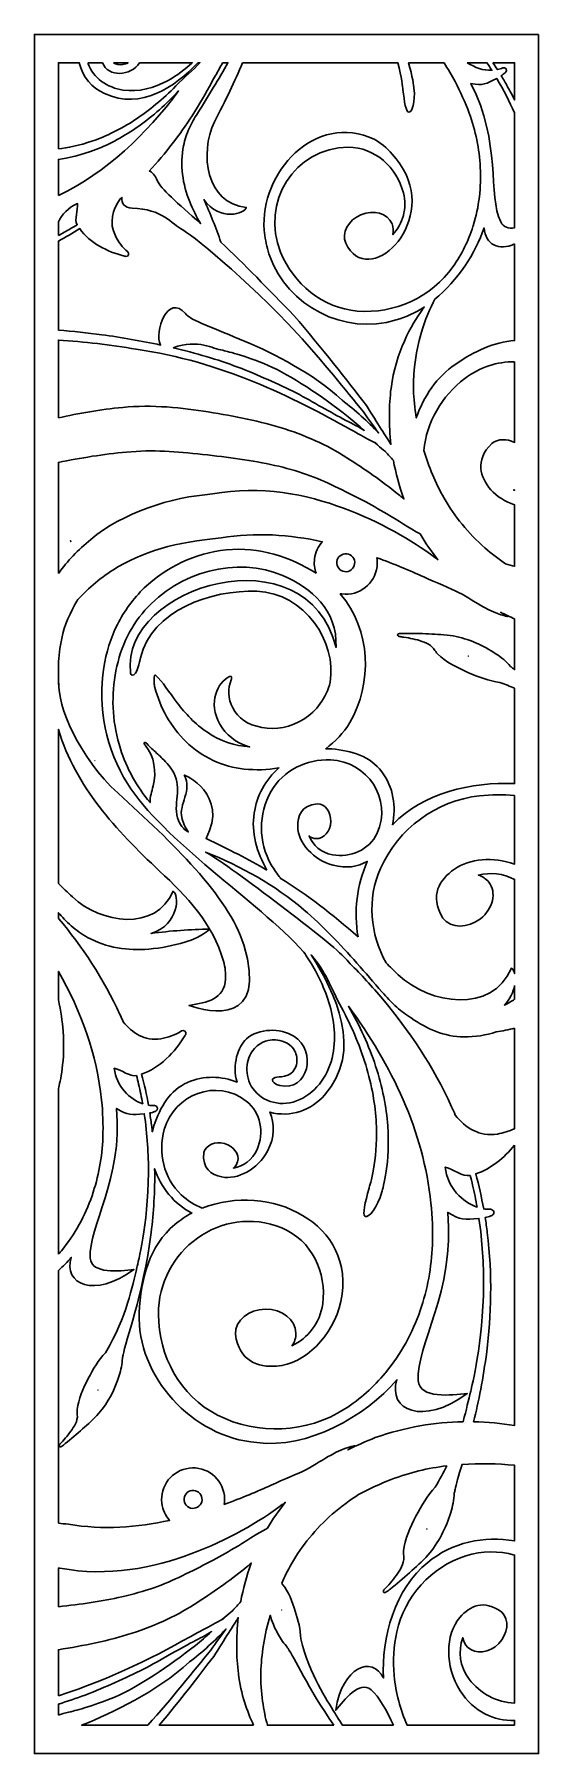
# Model space of a CAD drawing. Header units: centimetres. Extents: x -4.9 to -1.6, y -9 to 2.3.
import ezdxf

# ---------------------------------------------------------------- set-up
doc = ezdxf.new("R2010")
doc.units = ezdxf.units.CM
doc.header["$MEASUREMENT"] = 0
doc.layers.add('layer 1', color=7, linetype='Continuous')

msp = doc.modelspace()

# ---------------------------------------------------------------- linework, layer by layer
at = {"layer": 'layer 1', "color": 250, "lineweight": 30}
for points, knots in [([(-1.57619, 2.27884), (-1.57619, 2.27884), (-4.88588, 2.27884), (-4.88588, 2.27884), (-4.88588, 2.27884), (-4.88588, 2.27884), (-4.88588, -9.0002), (-4.88588, -9.0002), (-4.88588, -9.0002), (-4.88588, -9.0002), (-1.57619, -9.0002), (-1.57619, -9.0002), (-1.57619, -9.0002), (-1.57619, -9.0002), (-1.57619, 2.27884), (-1.57619, 2.27884)], [0, 0, 0, 0, 0.2, 0.2, 0.2, 0.2, 0.4, 0.4, 0.4, 0.4, 0.6, 0.6, 0.6, 0.6, 1, 1, 1, 1]), ([(-4.72811, 1.52765), (-4.72811, 1.52765), (-4.72811, 2.09296), (-4.72811, 2.09296), (-4.72811, 2.09296), (-4.72811, 2.09296), (-4.59109, 2.09296), (-4.59109, 2.09296), (-4.59109, 2.09296), (-4.57221, 2.00111), (-4.50606, 1.9255), (-4.42534, 1.89027), (-4.42534, 1.89027), (-4.1831, 1.78014), (-3.96566, 1.93368), (-3.81247, 2.09296), (-3.81247, 2.09296), (-3.81247, 2.09296), (-3.79985, 2.09296), (-3.79985, 2.09296), (-3.79985, 2.09296), (-3.84604, 2.04151), (-3.89747, 2.00128), (-3.9574, 1.94058), (-3.9574, 1.94058), (-4.04078, 1.85583), (-4.13286, 1.77889), (-4.2269, 1.71757), (-4.2269, 1.71757), (-4.32084, 1.65569), (-4.41651, 1.61003), (-4.50308, 1.57994), (-4.50308, 1.57994), (-4.59254, 1.5487), (-4.67072, 1.53436), (-4.72811, 1.52765)], [0, 0, 0, 0, 0.1, 0.1, 0.1, 0.1, 0.2, 0.2, 0.2, 0.2, 0.3, 0.3, 0.3, 0.3, 0.4, 0.4, 0.4, 0.4, 0.5, 0.5, 0.5, 0.5, 0.6, 0.6, 0.6, 0.6, 0.7, 0.7, 0.7, 0.7, 0.8, 0.8, 0.8, 0.8, 1, 1, 1, 1]), ([(-4.53417, 2.09296), (-4.53417, 2.09296), (-4.43904, 2.09296), (-4.43904, 2.09296), (-4.43904, 2.09296), (-4.4018, 1.99603), (-4.25388, 2.00375), (-4.19511, 2.09296), (-4.19511, 2.09296), (-4.19511, 2.09296), (-3.84981, 2.09296), (-3.84981, 2.09296), (-3.84981, 2.09296), (-3.89545, 2.05067), (-3.94926, 2.00869), (-4.01193, 1.97475), (-4.01193, 1.97475), (-4.09703, 1.92836), (-4.20209, 1.89781), (-4.30462, 1.91349), (-4.30462, 1.91349), (-4.40515, 1.92823), (-4.50324, 1.99393), (-4.53225, 2.08647), (-4.53225, 2.08647), (-4.53293, 2.08863), (-4.53357, 2.09079), (-4.53417, 2.09296)], [0, 0, 0, 0, 0.125, 0.125, 0.125, 0.125, 0.25, 0.25, 0.25, 0.25, 0.375, 0.375, 0.375, 0.375, 0.5, 0.5, 0.5, 0.5, 0.625, 0.625, 0.625, 0.625, 0.75, 0.75, 0.75, 0.75, 1, 1, 1, 1]), ([(-4.36718, 2.09296), (-4.36718, 2.09296), (-4.27059, 2.09296), (-4.27059, 2.09296), (-4.27059, 2.09296), (-4.28111, 2.08691), (-4.29308, 2.08252), (-4.30606, 2.0807), (-4.30606, 2.0807), (-4.32644, 2.07762), (-4.34963, 2.08114), (-4.36718, 2.09296)], [0, 0, 0, 0, 0.25, 0.25, 0.25, 0.25, 0.5, 0.5, 0.5, 0.5, 1, 1, 1, 1]), ([(-3.65069, 2.09296), (-3.65069, 2.09296), (-3.61516, 2.09296), (-3.61516, 2.09296), (-3.61516, 2.09296), (-3.64494, 2.03866), (-3.67666, 1.98505), (-3.7094, 1.93164), (-3.7094, 1.93164), (-3.74441, 1.87432), (-3.78036, 1.81707), (-3.81614, 1.75895), (-3.81614, 1.75895), (-3.83303, 1.73143), (-3.8541, 1.6979), (-3.86998, 1.66165), (-3.86998, 1.66165), (-3.88608, 1.62577), (-3.89868, 1.58784), (-3.90654, 1.54816), (-3.90654, 1.54816), (-3.93237, 1.42466), (-3.91223, 1.29369), (-3.86628, 1.18069), (-3.86628, 1.18069), (-3.84571, 1.13029), (-3.82193, 1.08275), (-3.7946, 1.03734), (-3.7946, 1.03734), (-3.94516, 1.1726), (-4.05992, 1.26822), (-4.07882, 1.31978), (-4.07882, 1.31978), (-4.09278, 1.35495), (-4.11135, 1.37441), (-4.13191, 1.38236), (-4.13191, 1.38236), (-4.0243, 1.49782), (-3.93016, 1.62152), (-3.85055, 1.74529), (-3.85055, 1.74529), (-3.80284, 1.81903), (-3.76013, 1.89255), (-3.72199, 1.96456), (-3.72199, 1.96456), (-3.71358, 1.97895), (-3.7052, 1.99346), (-3.69696, 2.00811), (-3.69696, 2.00811), (-3.68133, 2.0359), (-3.66587, 2.06421), (-3.65069, 2.09296)], [0, 0, 0, 0, 0.07142857, 0.07142857, 0.07142857, 0.07142857, 0.14285714, 0.14285714, 0.14285714, 0.14285714, 0.21428571, 0.21428571, 0.21428571, 0.21428571, 0.28571429, 0.28571429, 0.28571429, 0.28571429, 0.35714286, 0.35714286, 0.35714286, 0.35714286, 0.42857143, 0.42857143, 0.42857143, 0.42857143, 0.5, 0.5, 0.5, 0.5, 0.57142857, 0.57142857, 0.57142857, 0.57142857, 0.64285714, 0.64285714, 0.64285714, 0.64285714, 0.71428571, 0.71428571, 0.71428571, 0.71428571, 0.78571429, 0.78571429, 0.78571429, 0.78571429, 0.85714286, 0.85714286, 0.85714286, 0.85714286, 1, 1, 1, 1]), ([(-3.51973, 2.09296), (-3.51973, 2.09296), (-2.50089, 2.09296), (-2.50089, 2.09296), (-2.50089, 2.09296), (-2.47345, 1.99706), (-2.46879, 1.93022), (-2.46689, 1.91707), (-2.46689, 1.91707), (-2.45721, 1.8362), (-2.44799, 1.77084), (-2.42864, 1.76751), (-2.42864, 1.76751), (-2.40811, 1.76398), (-2.38372, 1.83681), (-2.39441, 1.9252), (-2.39441, 1.9252), (-2.39622, 1.93859), (-2.40286, 2.00229), (-2.43028, 2.09296), (-2.43028, 2.09296), (-2.43028, 2.09296), (-2.19704, 2.09296), (-2.19704, 2.09296), (-2.19704, 2.09296), (-2.17127, 2.05277), (-2.14708, 2.01145), (-2.12457, 1.96895), (-2.12457, 1.96895), (-2.08918, 1.90284), (-2.05818, 1.83354), (-2.03177, 1.76148), (-2.03177, 1.76148), (-1.99007, 1.64746), (-1.96511, 1.52677), (-1.9589, 1.40587), (-1.9589, 1.40587), (-1.95228, 1.27651), (-1.96692, 1.14662), (-2.00556, 1.02335), (-2.00556, 1.02335), (-2.00627, 1.02199), (-2.00677, 1.02022), (-2.00699, 1.01883), (-2.00699, 1.01883), (-2.03663, 0.92603), (-2.07966, 0.83721), (-2.13738, 0.75545), (-2.13738, 0.75545), (-2.27937, 0.55445), (-2.52214, 0.44371), (-2.76643, 0.46383), (-2.76643, 0.46383), (-2.9942, 0.4827), (-3.18569, 0.64335), (-3.27035, 0.84985), (-3.27035, 0.84985), (-3.40213, 1.17104), (-3.17995, 1.538), (-2.82573, 1.5387), (-2.82573, 1.5387), (-2.65024, 1.5387), (-2.50591, 1.40411), (-2.46411, 1.24029), (-2.46411, 1.24029), (-2.43739, 1.13568), (-2.46809, 1.03624), (-2.53309, 0.96541), (-2.53309, 0.96541), (-2.52738, 0.98918), (-2.52877, 1.01391), (-2.53859, 1.03687), (-2.53859, 1.03687), (-2.56702, 1.10473), (-2.65827, 1.1312), (-2.74231, 1.09561), (-2.74231, 1.09561), (-2.82608, 1.06053), (-2.87089, 0.97666), (-2.84235, 0.90854), (-2.84235, 0.90854), (-2.69587, 0.6035), (-2.24896, 1.02511), (-2.46491, 1.39372), (-2.46491, 1.39372), (-2.52077, 1.48909), (-2.60108, 1.57195), (-2.68852, 1.60543), (-2.68852, 1.60543), (-3.07904, 1.75465), (-3.42992, 1.32899), (-3.37282, 0.96023), (-3.37282, 0.96023), (-3.36739, 0.91235), (-3.35665, 0.86668), (-3.34132, 0.8236), (-3.34132, 0.8236), (-3.22577, 0.49899), (-2.84982, 0.2997), (-2.5111, 0.40593), (-2.5111, 0.40593), (-2.44679, 0.42287), (-2.38492, 0.45211), (-2.32685, 0.4902), (-2.32685, 0.4902), (-2.33064, 0.48509), (-2.3345, 0.47983), (-2.33843, 0.47442), (-2.33843, 0.47442), (-2.41243, 0.37007), (-2.51288, 0.19862), (-2.54499, -0.04359), (-2.54499, -0.04359), (-2.55832, -0.15629), (-2.56053, -0.28035), (-2.54522, -0.41155), (-2.54522, -0.41155), (-2.57457, -0.36569), (-2.63226, -0.27279), (-2.70705, -0.15627), (-2.70705, -0.15627), (-2.83129, 0.00523), (-2.99865, 0.22249), (-3.18338, 0.43528), (-3.18338, 0.43528), (-3.34468, 0.6022), (-3.51128, 0.77429), (-3.66152, 0.91571), (-3.66152, 0.91571), (-3.69321, 1.00948), (-3.73183, 1.10432), (-3.77279, 1.19494), (-3.77279, 1.19494), (-3.67051, 1.04758), (-3.50146, 1.10336), (-3.49479, 1.14329), (-3.49479, 1.14329), (-3.7571, 1.17099), (-3.80476, 1.49725), (-3.70333, 1.70552), (-3.70333, 1.70552), (-3.6299, 1.84629), (-3.56972, 1.97161), (-3.51973, 2.09296)], [0, 0, 0, 0, 0.02702703, 0.02702703, 0.02702703, 0.02702703, 0.05405405, 0.05405405, 0.05405405, 0.05405405, 0.08108108, 0.08108108, 0.08108108, 0.08108108, 0.10810811, 0.10810811, 0.10810811, 0.10810811, 0.13513514, 0.13513514, 0.13513514, 0.13513514, 0.16216216, 0.16216216, 0.16216216, 0.16216216, 0.18918919, 0.18918919, 0.18918919, 0.18918919, 0.21621622, 0.21621622, 0.21621622, 0.21621622, 0.24324324, 0.24324324, 0.24324324, 0.24324324, 0.27027027, 0.27027027, 0.27027027, 0.27027027, 0.2972973, 0.2972973, 0.2972973, 0.2972973, 0.32432432, 0.32432432, 0.32432432, 0.32432432, 0.35135135, 0.35135135, 0.35135135, 0.35135135, 0.37837838, 0.37837838, 0.37837838, 0.37837838, 0.40540541, 0.40540541, 0.40540541, 0.40540541, 0.43243243, 0.43243243, 0.43243243, 0.43243243, 0.45945946, 0.45945946, 0.45945946, 0.45945946, 0.48648649, 0.48648649, 0.48648649, 0.48648649, 0.51351351, 0.51351351, 0.51351351, 0.51351351, 0.54054054, 0.54054054, 0.54054054, 0.54054054, 0.56756757, 0.56756757, 0.56756757, 0.56756757, 0.59459459, 0.59459459, 0.59459459, 0.59459459, 0.62162162, 0.62162162, 0.62162162, 0.62162162, 0.64864865, 0.64864865, 0.64864865, 0.64864865, 0.67567568, 0.67567568, 0.67567568, 0.67567568, 0.7027027, 0.7027027, 0.7027027, 0.7027027, 0.72972973, 0.72972973, 0.72972973, 0.72972973, 0.75675676, 0.75675676, 0.75675676, 0.75675676, 0.78378378, 0.78378378, 0.78378378, 0.78378378, 0.81081081, 0.81081081, 0.81081081, 0.81081081, 0.83783784, 0.83783784, 0.83783784, 0.83783784, 0.86486486, 0.86486486, 0.86486486, 0.86486486, 0.89189189, 0.89189189, 0.89189189, 0.89189189, 0.91891892, 0.91891892, 0.91891892, 0.91891892, 0.94594595, 0.94594595, 0.94594595, 0.94594595, 1, 1, 1, 1]), ([(-2.04428, 2.09296), (-2.04428, 2.09296), (-1.9155, 2.09296), (-1.9155, 2.09296), (-1.9155, 2.09296), (-1.90443, 2.07637), (-1.89366, 2.05973), (-1.88318, 2.04308), (-1.88318, 2.04308), (-1.93968, 2.04057), (-1.99549, 2.0614), (-2.04428, 2.09296)], [0, 0, 0, 0, 0.25, 0.25, 0.25, 0.25, 0.5, 0.5, 0.5, 0.5, 1, 1, 1, 1]), ([(-1.876, 2.09296), (-1.876, 2.09296), (-1.73395, 2.09296), (-1.73395, 2.09296), (-1.73395, 2.09296), (-1.73395, 2.09296), (-1.73395, 1.84903), (-1.73395, 1.84903), (-1.73395, 1.84903), (-1.74856, 1.87791), (-1.76385, 1.90674), (-1.77988, 1.93543), (-1.77988, 1.93543), (-1.79327, 1.95953), (-1.80725, 1.98355), (-1.82168, 2.00728), (-1.82168, 2.00728), (-1.81277, 2.01337), (-1.804, 2.01998), (-1.7957, 2.02707), (-1.7957, 2.02707), (-1.79459, 2.02817), (-1.79336, 2.02918), (-1.79207, 2.03033), (-1.79207, 2.03033), (-1.77667, 2.04411), (-1.79399, 2.06757), (-1.81201, 2.05964), (-1.81201, 2.05964), (-1.82362, 2.05454), (-1.83515, 2.05077), (-1.84671, 2.04804), (-1.84671, 2.04804), (-1.85629, 2.06308), (-1.86604, 2.07806), (-1.876, 2.09296)], [0, 0, 0, 0, 0.1, 0.1, 0.1, 0.1, 0.2, 0.2, 0.2, 0.2, 0.3, 0.3, 0.3, 0.3, 0.4, 0.4, 0.4, 0.4, 0.5, 0.5, 0.5, 0.5, 0.6, 0.6, 0.6, 0.6, 0.7, 0.7, 0.7, 0.7, 0.8, 0.8, 0.8, 0.8, 1, 1, 1, 1]), ([(-1.73395, 1.76406), (-1.73395, 1.76406), (-1.73395, 1.00973), (-1.73395, 1.00973), (-1.73395, 1.00973), (-1.77349, 1.00445), (-1.80752, 1.013), (-1.82515, 1.04886), (-1.82515, 1.04886), (-1.91032, 1.22211), (-1.82085, 1.57242), (-2.02052, 1.95666), (-2.02052, 1.95666), (-1.94246, 1.94151), (-1.92068, 1.95397), (-1.85102, 1.98992), (-1.85102, 1.98992), (-1.80596, 1.91354), (-1.76717, 1.83749), (-1.73395, 1.76406)], [0, 0, 0, 0, 0.16666667, 0.16666667, 0.16666667, 0.16666667, 0.33333333, 0.33333333, 0.33333333, 0.33333333, 0.5, 0.5, 0.5, 0.5, 0.66666667, 0.66666667, 0.66666667, 0.66666667, 1, 1, 1, 1]), ([(-4.72811, 1.22082), (-4.72811, 1.22082), (-4.72811, 1.45892), (-4.72811, 1.45892), (-4.72811, 1.45892), (-4.66616, 1.46762), (-4.57985, 1.48568), (-4.48217, 1.52377), (-4.48217, 1.52377), (-4.39236, 1.55859), (-4.29433, 1.61012), (-4.19958, 1.67744), (-4.19958, 1.67744), (-4.10762, 1.74234), (-4.01915, 1.82159), (-3.93942, 1.90779), (-3.93942, 1.90779), (-4.15258, 1.62055), (-4.41259, 1.37341), (-4.72811, 1.22082)], [0, 0, 0, 0, 0.16666667, 0.16666667, 0.16666667, 0.16666667, 0.33333333, 0.33333333, 0.33333333, 0.33333333, 0.5, 0.5, 0.5, 0.5, 0.66666667, 0.66666667, 0.66666667, 0.66666667, 1, 1, 1, 1]), ([(-4.72811, 0.33937), (-4.72811, 0.33937), (-4.72811, 0.92313), (-4.72811, 0.92313), (-4.72811, 0.92313), (-4.68087, 0.94837), (-4.63417, 0.97543), (-4.5884, 1.00427), (-4.5884, 1.00427), (-4.52262, 0.91147), (-4.4064, 0.85147), (-4.29505, 0.82455), (-4.29505, 0.82455), (-4.29224, 0.8237), (-4.28937, 0.82311), (-4.28644, 0.8224), (-4.28644, 0.8224), (-4.26871, 0.8185), (-4.26035, 0.84306), (-4.27341, 0.85328), (-4.27341, 0.85328), (-4.30768, 0.88035), (-4.33463, 0.91785), (-4.35388, 0.95677), (-4.35388, 0.95677), (-4.39709, 1.04445), (-4.37214, 1.12731), (-4.32321, 1.19909), (-4.32321, 1.19909), (-4.3191, 1.20259), (-4.31501, 1.2061), (-4.31095, 1.20964), (-4.31095, 1.20964), (-4.31399, 1.1705), (-4.29572, 1.1401), (-4.2429, 1.13902), (-4.2429, 1.13902), (-4.04902, 1.13468), (-3.97905, 1.03325), (-3.91558, 0.99808), (-3.91558, 0.99808), (-3.88033, 0.986), (-3.48971, 0.67398), (-3.1589, 0.31504), (-3.1589, 0.31504), (-2.99151, 0.13262), (-2.84208, -0.05814), (-2.72533, -0.19793), (-2.72533, -0.19793), (-2.68902, -0.25007), (-2.6554, -0.29734), (-2.62631, -0.33617), (-2.62631, -0.33617), (-2.6977, -0.2615), (-2.77806, -0.18769), (-2.8662, -0.12087), (-2.8662, -0.12087), (-3.26107, 0.23945), (-3.82759, 0.35776), (-3.89428, 0.44667), (-3.89428, 0.44667), (-4.00907, 0.58316), (-4.10327, 0.32781), (-4.05699, 0.24085), (-4.05699, 0.24085), (-4.18364, 0.26799), (-4.31339, 0.2903), (-4.44371, 0.30877), (-4.44371, 0.30877), (-4.5381, 0.32076), (-4.63308, 0.33106), (-4.72811, 0.33937)], [0, 0, 0, 0, 0.05263158, 0.05263158, 0.05263158, 0.05263158, 0.10526316, 0.10526316, 0.10526316, 0.10526316, 0.15789474, 0.15789474, 0.15789474, 0.15789474, 0.21052632, 0.21052632, 0.21052632, 0.21052632, 0.26315789, 0.26315789, 0.26315789, 0.26315789, 0.31578947, 0.31578947, 0.31578947, 0.31578947, 0.36842105, 0.36842105, 0.36842105, 0.36842105, 0.42105263, 0.42105263, 0.42105263, 0.42105263, 0.47368421, 0.47368421, 0.47368421, 0.47368421, 0.52631579, 0.52631579, 0.52631579, 0.52631579, 0.57894737, 0.57894737, 0.57894737, 0.57894737, 0.63157895, 0.63157895, 0.63157895, 0.63157895, 0.68421053, 0.68421053, 0.68421053, 0.68421053, 0.73684211, 0.73684211, 0.73684211, 0.73684211, 0.78947368, 0.78947368, 0.78947368, 0.78947368, 0.84210526, 0.84210526, 0.84210526, 0.84210526, 0.89473684, 0.89473684, 0.89473684, 0.89473684, 1, 1, 1, 1]), ([(-4.72811, 0.9596), (-4.72811, 0.9596), (-4.72811, 1.04804), (-4.72811, 1.04804), (-4.72811, 1.04804), (-4.7039, 1.09792), (-4.66271, 1.14401), (-4.60225, 1.16917), (-4.60225, 1.16917), (-4.59912, 1.12425), (-4.62544, 1.06612), (-4.60488, 1.0301), (-4.60488, 1.0301), (-4.62002, 1.02074), (-4.63531, 1.01167), (-4.65044, 1.00287), (-4.65044, 1.00287), (-4.67625, 0.98778), (-4.70218, 0.97336), (-4.72811, 0.9596)], [0, 0, 0, 0, 0.16666667, 0.16666667, 0.16666667, 0.16666667, 0.33333333, 0.33333333, 0.33333333, 0.33333333, 0.5, 0.5, 0.5, 0.5, 0.66666667, 0.66666667, 0.66666667, 0.66666667, 1, 1, 1, 1]), ([(-1.73395, 0.90395), (-1.73395, 0.90395), (-1.73395, 0.27035), (-1.73395, 0.27035), (-1.73395, 0.27035), (-1.86953, 0.26087), (-1.99951, 0.19848), (-2.12006, 0.11618), (-2.12006, 0.11618), (-2.24308, 0.03219), (-2.3312, -0.0949), (-2.37921, -0.23775), (-2.37921, -0.23775), (-2.38978, -0.17296), (-2.39597, -0.11046), (-2.39829, -0.05188), (-2.39829, -0.05188), (-2.4003, 0.23), (-2.31413, 0.43322), (-2.25794, 0.54087), (-2.25794, 0.54087), (-2.10767, 0.66373), (-1.99038, 0.84309), (-1.93459, 1.00868), (-1.93459, 1.00868), (-1.92552, 0.89992), (-1.83733, 0.85623), (-1.73395, 0.90395)], [0, 0, 0, 0, 0.125, 0.125, 0.125, 0.125, 0.25, 0.25, 0.25, 0.25, 0.375, 0.375, 0.375, 0.375, 0.5, 0.5, 0.5, 0.5, 0.625, 0.625, 0.625, 0.625, 0.75, 0.75, 0.75, 0.75, 1, 1, 1, 1]), ([(-4.72811, -0.23751), (-4.72811, -0.23751), (-4.72811, 0.27365), (-4.72811, 0.27365), (-4.72811, 0.27365), (-4.55876, 0.26135), (-4.38523, 0.24294), (-4.21819, 0.21359), (-4.21819, 0.21359), (-3.65983, 0.134), (-3.18504, -0.10234), (-2.81139, -0.31393), (-2.81139, -0.31393), (-2.76469, -0.33777), (-2.72234, -0.36211), (-2.68072, -0.38454), (-2.68072, -0.38454), (-2.68072, -0.38454), (-2.64998, -0.40118), (-2.64998, -0.40118), (-2.64998, -0.40118), (-2.64998, -0.40118), (-2.64234, -0.4052), (-2.64234, -0.4052), (-2.64234, -0.4052), (-2.66215, -0.39003), (-2.64395, -0.40459), (-2.64666, -0.40271), (-2.64666, -0.40271), (-2.64666, -0.40271), (-2.63326, -0.41461), (-2.63326, -0.41461), (-2.63326, -0.41461), (-2.61542, -0.4305), (-2.59786, -0.44478), (-2.58178, -0.45834), (-2.58178, -0.45834), (-2.58178, -0.45834), (-2.58063, -0.45926), (-2.58063, -0.45926), (-2.58063, -0.45926), (-2.5629, -0.47845), (-2.5458, -0.49759), (-2.52938, -0.51652), (-2.52938, -0.51652), (-2.51412, -0.59883), (-2.49167, -0.68338), (-2.46053, -0.76919), (-2.46053, -0.76919), (-2.46935, -0.76177), (-2.47842, -0.75427), (-2.48779, -0.74668), (-2.48779, -0.74668), (-2.58048, -0.66928), (-2.69538, -0.58753), (-2.8108, -0.51421), (-2.8108, -0.51421), (-2.93621, -0.43005), (-3.08368, -0.36004), (-3.24287, -0.30984), (-3.24287, -0.30984), (-3.402, -0.2584), (-3.5724, -0.22458), (-3.74505, -0.19834), (-3.74505, -0.19834), (-3.90936, -0.17037), (-4.11662, -0.14899), (-4.30614, -0.16894), (-4.30614, -0.16894), (-4.45416, -0.1819), (-4.5945, -0.20706), (-4.72811, -0.23751)], [0, 0, 0, 0, 0.05263158, 0.05263158, 0.05263158, 0.05263158, 0.10526316, 0.10526316, 0.10526316, 0.10526316, 0.15789474, 0.15789474, 0.15789474, 0.15789474, 0.21052632, 0.21052632, 0.21052632, 0.21052632, 0.26315789, 0.26315789, 0.26315789, 0.26315789, 0.31578947, 0.31578947, 0.31578947, 0.31578947, 0.36842105, 0.36842105, 0.36842105, 0.36842105, 0.42105263, 0.42105263, 0.42105263, 0.42105263, 0.47368421, 0.47368421, 0.47368421, 0.47368421, 0.52631579, 0.52631579, 0.52631579, 0.52631579, 0.57894737, 0.57894737, 0.57894737, 0.57894737, 0.63157895, 0.63157895, 0.63157895, 0.63157895, 0.68421053, 0.68421053, 0.68421053, 0.68421053, 0.73684211, 0.73684211, 0.73684211, 0.73684211, 0.78947368, 0.78947368, 0.78947368, 0.78947368, 0.84210526, 0.84210526, 0.84210526, 0.84210526, 0.89473684, 0.89473684, 0.89473684, 0.89473684, 1, 1, 1, 1]), ([(-3.97498, 0.22248), (-3.80711, 0.28328), (-3.71573, 0.21572), (-3.64959, 0.20627), (-3.64959, 0.20627), (-3.63314, 0.20243), (-3.51152, 0.17424), (-3.35094, 0.10708), (-3.35094, 0.10708), (-3.20218, 0.04108), (-3.00137, -0.09192), (-2.82669, -0.22946), (-2.82669, -0.22946), (-2.79038, -0.2582), (-2.75496, -0.28849), (-2.72081, -0.31967), (-2.72081, -0.31967), (-2.75804, -0.29721), (-2.7982, -0.27525), (-2.84126, -0.25389), (-2.84126, -0.25389), (-2.94214, -0.20038), (-3.05483, -0.13493), (-3.16738, -0.07252), (-3.16738, -0.07252), (-3.28736, -0.01505), (-3.41482, 0.04421), (-3.55055, 0.09607), (-3.55055, 0.09607), (-3.68418, 0.14627), (-3.82703, 0.18788), (-3.97498, 0.22248)], [0, 0, 0, 0, 0.11111111, 0.11111111, 0.11111111, 0.11111111, 0.22222222, 0.22222222, 0.22222222, 0.22222222, 0.33333333, 0.33333333, 0.33333333, 0.33333333, 0.44444444, 0.44444444, 0.44444444, 0.44444444, 0.55555556, 0.55555556, 0.55555556, 0.55555556, 0.66666667, 0.66666667, 0.66666667, 0.66666667, 0.77777778, 0.77777778, 0.77777778, 0.77777778, 1, 1, 1, 1]), ([(-1.73395, 0.13163), (-1.73395, 0.13163), (-1.73395, -0.39834), (-1.73395, -0.39834), (-1.73395, -0.39834), (-1.78507, -0.37273), (-1.84235, -0.37318), (-1.88378, -0.40493), (-1.88378, -0.40493), (-1.99745, -0.52072), (-1.96089, -0.6248), (-1.88891, -0.70903), (-1.88891, -0.70903), (-1.85114, -0.75323), (-1.79677, -0.78631), (-1.73395, -0.80651), (-1.73395, -0.80651), (-1.73395, -0.80651), (-1.73395, -1.211), (-1.73395, -1.211), (-1.73395, -1.211), (-1.75371, -1.20624), (-1.77339, -1.20086), (-1.79296, -1.19487), (-1.79296, -1.19487), (-1.83672, -1.16491), (-1.88839, -1.1256), (-1.92823, -1.09063), (-1.92823, -1.09063), (-2.03844, -0.99329), (-2.12923, -0.88305), (-2.1966, -0.76391), (-2.1966, -0.76391), (-2.25407, -0.66257), (-2.2977, -0.55652), (-2.32949, -0.45179), (-2.32949, -0.45179), (-2.31339, -0.26547), (-2.21083, -0.09156), (-2.06082, 0.02158), (-2.06082, 0.02158), (-1.96184, 0.09629), (-1.84684, 0.13149), (-1.73395, 0.13163)], [0, 0, 0, 0, 0.08333333, 0.08333333, 0.08333333, 0.08333333, 0.16666667, 0.16666667, 0.16666667, 0.16666667, 0.25, 0.25, 0.25, 0.25, 0.33333333, 0.33333333, 0.33333333, 0.33333333, 0.41666667, 0.41666667, 0.41666667, 0.41666667, 0.5, 0.5, 0.5, 0.5, 0.58333333, 0.58333333, 0.58333333, 0.58333333, 0.66666667, 0.66666667, 0.66666667, 0.66666667, 0.75, 0.75, 0.75, 0.75, 0.83333333, 0.83333333, 0.83333333, 0.83333333, 1, 1, 1, 1]), ([(-4.72811, -1.2589), (-4.72811, -1.2589), (-4.72811, -0.52925), (-4.72811, -0.52925), (-4.72811, -0.52925), (-4.58146, -0.5), (-4.43265, -0.47451), (-4.28213, -0.46184), (-4.28213, -0.46184), (-4.10758, -0.44506), (-3.95724, -0.45658), (-3.78128, -0.47715), (-3.78128, -0.47715), (-3.61278, -0.49479), (-3.45463, -0.51535), (-3.30891, -0.54868), (-3.30891, -0.54868), (-3.16278, -0.58107), (-3.03045, -0.62767), (-2.91376, -0.68666), (-2.91376, -0.68666), (-2.78286, -0.74917), (-2.67459, -0.80553), (-2.57227, -0.86688), (-2.57227, -0.86688), (-2.49897, -0.90947), (-2.42464, -0.96088), (-2.3541, -0.99882), (-2.3541, -0.99882), (-2.32015, -1.05672), (-2.28108, -1.11326), (-2.23734, -1.16748), (-2.23734, -1.16748), (-2.24375, -1.16285), (-2.25026, -1.15813), (-2.25689, -1.15326), (-2.25689, -1.15326), (-2.40904, -1.03888), (-2.61523, -0.92016), (-2.8559, -0.82972), (-2.8559, -0.82972), (-3.09816, -0.73948), (-3.39878, -0.67671), (-3.7157, -0.73639), (-3.7157, -0.73639), (-3.98697, -0.75507), (-4.30886, -0.86024), (-4.51566, -1.03455), (-4.51566, -1.03455), (-4.60164, -1.10683), (-4.66664, -1.17236), (-4.72811, -1.2589)], [0, 0, 0, 0, 0.07142857, 0.07142857, 0.07142857, 0.07142857, 0.14285714, 0.14285714, 0.14285714, 0.14285714, 0.21428571, 0.21428571, 0.21428571, 0.21428571, 0.28571429, 0.28571429, 0.28571429, 0.28571429, 0.35714286, 0.35714286, 0.35714286, 0.35714286, 0.42857143, 0.42857143, 0.42857143, 0.42857143, 0.5, 0.5, 0.5, 0.5, 0.57142857, 0.57142857, 0.57142857, 0.57142857, 0.64285714, 0.64285714, 0.64285714, 0.64285714, 0.71428571, 0.71428571, 0.71428571, 0.71428571, 0.78571429, 0.78571429, 0.78571429, 0.78571429, 0.85714286, 0.85714286, 0.85714286, 0.85714286, 1, 1, 1, 1]), ([(-1.73395, -0.70888), (-1.73395, -0.70888), (-1.73395, -0.71276), (-1.73395, -0.71276), (-1.73395, -0.71276), (-1.73629, -0.7116), (-1.7386, -0.71042), (-1.74091, -0.7092), (-1.74091, -0.7092), (-1.73858, -0.70915), (-1.73626, -0.70905), (-1.73395, -0.70888)], [0, 0, 0, 0, 0.25, 0.25, 0.25, 0.25, 0.5, 0.5, 0.5, 0.5, 1, 1, 1, 1]), ([(-4.72811, -3.52028), (-4.72811, -3.52028), (-4.72811, -3.48331), (-4.72811, -3.48331), (-4.72811, -3.48331), (-4.70476, -3.50982), (-4.67662, -3.54228), (-4.64408, -3.5703), (-4.64408, -3.5703), (-4.6114, -3.59895), (-4.57543, -3.62455), (-4.53608, -3.64572), (-4.53608, -3.64572), (-4.41403, -3.71305), (-4.26918, -3.73427), (-4.13495, -3.72238), (-4.13495, -3.72238), (-4.05331, -3.71505), (-3.97537, -3.69971), (-3.89883, -3.67602), (-3.89883, -3.67602), (-3.84335, -3.65886), (-3.79139, -3.64077), (-3.73531, -3.59116), (-3.73531, -3.59116), (-3.86099, -3.59196), (-3.99283, -3.60289), (-4.11967, -3.61903), (-4.11967, -3.61903), (-3.93088, -3.55881), (-3.93496, -3.36219), (-3.97497, -3.3422), (-3.97497, -3.3422), (-4.08929, -3.61023), (-4.44931, -3.55475), (-4.63635, -3.38008), (-4.63635, -3.38008), (-4.66764, -3.34921), (-4.69815, -3.31956), (-4.72811, -3.29096), (-4.72811, -3.29096), (-4.72811, -3.29096), (-4.72811, -2.28094), (-4.72811, -2.28094), (-4.72811, -2.28094), (-4.61327, -2.65908), (-4.35297, -2.93959), (-4.06418, -3.20989), (-4.06418, -3.20989), (-3.8856, -3.37703), (-3.7169, -3.55068), (-3.64405, -3.80158), (-3.64405, -3.80158), (-3.63297, -3.84225), (-3.62916, -3.88252), (-3.63111, -3.91681), (-3.63111, -3.91681), (-3.63894, -4.0543), (-3.75173, -4.07177), (-3.86995, -4.09112), (-3.86995, -4.09112), (-3.73698, -4.14171), (-3.34964, -4.22156), (-3.51195, -3.69519), (-3.51195, -3.69519), (-3.61177, -3.37146), (-3.98525, -3.01853), (-4.3366, -2.69967), (-4.3366, -2.69967), (-4.59214, -2.46776), (-4.73692, -2.11853), (-4.72472, -1.97772), (-4.72472, -1.97772), (-4.72472, -1.97772), (-4.72791, -1.98464), (-4.72791, -1.98464), (-4.72791, -1.98464), (-4.72791, -1.98464), (-4.72811, -1.98092), (-4.72811, -1.98092), (-4.72811, -1.98092), (-4.72811, -1.98092), (-4.72811, -1.85617), (-4.72811, -1.85617), (-4.72811, -1.85617), (-4.72532, -1.80241), (-4.71873, -1.74459), (-4.7067, -1.68348), (-4.7067, -1.68348), (-4.68814, -1.59882), (-4.65223, -1.5123), (-4.60074, -1.42907), (-4.60074, -1.42907), (-4.55169, -1.3775), (-4.45914, -1.28942), (-4.37011, -1.23517), (-4.37011, -1.23517), (-4.17557, -1.11419), (-3.95886, -1.0504), (-3.66085, -1.02492), (-3.66085, -1.02492), (-3.435, -0.98535), (-3.20751, -1.00394), (-2.99611, -1.0497), (-2.99611, -1.0497), (-3.02333, -1.08012), (-3.04184, -1.11892), (-3.04714, -1.16258), (-3.04714, -1.16258), (-3.0511, -1.19506), (-3.04728, -1.22667), (-3.03719, -1.25558), (-3.03719, -1.25558), (-3.20683, -1.14992), (-3.40729, -1.08168), (-3.62673, -1.10354), (-3.62673, -1.10354), (-3.82851, -1.12365), (-4.02049, -1.2139), (-4.16424, -1.3527), (-4.16424, -1.3527), (-4.23606, -1.42247), (-4.29592, -1.50365), (-4.34085, -1.59238), (-4.34085, -1.59238), (-4.38567, -1.68122), (-4.41434, -1.77722), (-4.4301, -1.87428), (-4.4301, -1.87428), (-4.47364, -2.13774), (-4.41609, -2.4135), (-4.27463, -2.6355), (-4.27463, -2.6355), (-4.04172, -3.01005), (-3.42679, -3.40207), (-3.11723, -3.74147), (-3.11723, -3.74147), (-3.09585, -3.77299), (-3.0733, -3.80906), (-3.05033, -3.84881), (-3.05033, -3.84881), (-3.0026, -3.93423), (-2.95454, -4.03908), (-2.93056, -4.15825), (-2.93056, -4.15825), (-2.90652, -4.2762), (-2.90856, -4.41204), (-2.96455, -4.52805), (-2.96455, -4.52805), (-3.0187, -4.64202), (-3.13245, -4.73451), (-3.25289, -4.7352), (-3.25289, -4.7352), (-3.31147, -4.73564), (-3.36937, -4.71486), (-3.4111, -4.6806), (-3.4111, -4.6806), (-3.45324, -4.64625), (-3.47892, -4.59754), (-3.48738, -4.55066), (-3.48738, -4.55066), (-3.49611, -4.50298), (-3.48808, -4.45729), (-3.47158, -4.42089), (-3.47158, -4.42089), (-3.45539, -4.3845), (-3.4296, -4.35895), (-3.4045, -4.34331), (-3.4045, -4.34331), (-3.3531, -4.31199), (-3.31133, -4.31797), (-3.30323, -4.31742), (-3.30323, -4.31742), (-3.26838, -4.32103), (-3.21667, -4.33165), (-3.1836, -4.37952), (-3.1836, -4.37952), (-3.16773, -4.40305), (-3.15824, -4.43536), (-3.16357, -4.46879), (-3.16357, -4.46879), (-3.16851, -4.50201), (-3.18873, -4.53679), (-3.22175, -4.54919), (-3.22175, -4.54919), (-3.25437, -4.56144), (-3.27721, -4.55989), (-3.29398, -4.56284), (-3.29398, -4.56284), (-3.31064, -4.56478), (-3.32218, -4.56949), (-3.32217, -4.58073), (-3.32217, -4.58073), (-3.32266, -4.59112), (-3.30974, -4.61051), (-3.27506, -4.61799), (-3.27506, -4.61799), (-3.08876, -4.66103), (-3.02756, -4.38824), (-3.18281, -4.29359), (-3.18281, -4.29359), (-3.27318, -4.2385), (-3.41144, -4.24069), (-3.49365, -4.31102), (-3.49365, -4.31102), (-3.5498, -4.35908), (-3.58888, -4.48391), (-3.55572, -4.59517), (-3.55572, -4.59517), (-3.65647, -4.555), (-3.77465, -4.54975), (-3.87994, -4.5964), (-3.87994, -4.5964), (-3.99583, -4.64774), (-4.06017, -4.75833), (-4.10087, -4.88111), (-4.10087, -4.88111), (-4.10516, -4.89403), (-4.10871, -4.90712), (-4.11163, -4.92033), (-4.11163, -4.92033), (-4.11291, -4.90877), (-4.11427, -4.89719), (-4.11571, -4.88559), (-4.11571, -4.88559), (-4.1193, -4.85621), (-4.1235, -4.82669), (-4.12826, -4.79727), (-4.12826, -4.79727), (-4.11695, -4.79481), (-4.10555, -4.79179), (-4.09444, -4.78809), (-4.09444, -4.78809), (-4.0929, -4.78745), (-4.09126, -4.78693), (-4.08951, -4.78631), (-4.08951, -4.78631), (-4.06864, -4.77883), (-4.07639, -4.74851), (-4.0975, -4.74912), (-4.0975, -4.74912), (-4.11111, -4.74949), (-4.12409, -4.7486), (-4.13669, -4.74665), (-4.13669, -4.74665), (-4.14918, -4.6784), (-4.16447, -4.61002), (-4.18284, -4.5422), (-4.18284, -4.5422), (-4.06351, -4.50284), (-3.96245, -4.39957), (-3.89791, -4.2907), (-3.89791, -4.2907), (-3.89608, -4.288), (-3.89454, -4.28517), (-3.89284, -4.2823), (-3.89284, -4.2823), (-3.88297, -4.26484), (-3.9062, -4.24805), (-3.92122, -4.25853), (-3.92122, -4.25853), (-3.96092, -4.28593), (-4.00927, -4.30223), (-4.05661, -4.30995), (-4.05661, -4.30995), (-4.16322, -4.32714), (-4.24263, -4.27392), (-4.30257, -4.19897), (-4.30257, -4.19897), (-4.30951, -4.18292), (-4.3167, -4.16706), (-4.32389, -4.15118), (-4.32389, -4.15118), (-4.43076, -3.91695), (-4.57335, -3.70355), (-4.7261, -3.52266), (-4.7261, -3.52266), (-4.7261, -3.52266), (-4.72811, -3.52028), (-4.72811, -3.52028)], [0, 0, 0, 0, 0.01408451, 0.01408451, 0.01408451, 0.01408451, 0.02816901, 0.02816901, 0.02816901, 0.02816901, 0.04225352, 0.04225352, 0.04225352, 0.04225352, 0.05633803, 0.05633803, 0.05633803, 0.05633803, 0.07042254, 0.07042254, 0.07042254, 0.07042254, 0.08450704, 0.08450704, 0.08450704, 0.08450704, 0.09859155, 0.09859155, 0.09859155, 0.09859155, 0.11267606, 0.11267606, 0.11267606, 0.11267606, 0.12676056, 0.12676056, 0.12676056, 0.12676056, 0.14084507, 0.14084507, 0.14084507, 0.14084507, 0.15492958, 0.15492958, 0.15492958, 0.15492958, 0.16901408, 0.16901408, 0.16901408, 0.16901408, 0.18309859, 0.18309859, 0.18309859, 0.18309859, 0.1971831, 0.1971831, 0.1971831, 0.1971831, 0.21126761, 0.21126761, 0.21126761, 0.21126761, 0.22535211, 0.22535211, 0.22535211, 0.22535211, 0.23943662, 0.23943662, 0.23943662, 0.23943662, 0.25352113, 0.25352113, 0.25352113, 0.25352113, 0.26760563, 0.26760563, 0.26760563, 0.26760563, 0.28169014, 0.28169014, 0.28169014, 0.28169014, 0.29577465, 0.29577465, 0.29577465, 0.29577465, 0.30985915, 0.30985915, 0.30985915, 0.30985915, 0.32394366, 0.32394366, 0.32394366, 0.32394366, 0.33802817, 0.33802817, 0.33802817, 0.33802817, 0.35211268, 0.35211268, 0.35211268, 0.35211268, 0.36619718, 0.36619718, 0.36619718, 0.36619718, 0.38028169, 0.38028169, 0.38028169, 0.38028169, 0.3943662, 0.3943662, 0.3943662, 0.3943662, 0.4084507, 0.4084507, 0.4084507, 0.4084507, 0.42253521, 0.42253521, 0.42253521, 0.42253521, 0.43661972, 0.43661972, 0.43661972, 0.43661972, 0.45070423, 0.45070423, 0.45070423, 0.45070423, 0.46478873, 0.46478873, 0.46478873, 0.46478873, 0.47887324, 0.47887324, 0.47887324, 0.47887324, 0.49295775, 0.49295775, 0.49295775, 0.49295775, 0.50704225, 0.50704225, 0.50704225, 0.50704225, 0.52112676, 0.52112676, 0.52112676, 0.52112676, 0.53521127, 0.53521127, 0.53521127, 0.53521127, 0.54929577, 0.54929577, 0.54929577, 0.54929577, 0.56338028, 0.56338028, 0.56338028, 0.56338028, 0.57746479, 0.57746479, 0.57746479, 0.57746479, 0.5915493, 0.5915493, 0.5915493, 0.5915493, 0.6056338, 0.6056338, 0.6056338, 0.6056338, 0.61971831, 0.61971831, 0.61971831, 0.61971831, 0.63380282, 0.63380282, 0.63380282, 0.63380282, 0.64788732, 0.64788732, 0.64788732, 0.64788732, 0.66197183, 0.66197183, 0.66197183, 0.66197183, 0.67605634, 0.67605634, 0.67605634, 0.67605634, 0.69014085, 0.69014085, 0.69014085, 0.69014085, 0.70422535, 0.70422535, 0.70422535, 0.70422535, 0.71830986, 0.71830986, 0.71830986, 0.71830986, 0.73239437, 0.73239437, 0.73239437, 0.73239437, 0.74647887, 0.74647887, 0.74647887, 0.74647887, 0.76056338, 0.76056338, 0.76056338, 0.76056338, 0.77464789, 0.77464789, 0.77464789, 0.77464789, 0.78873239, 0.78873239, 0.78873239, 0.78873239, 0.8028169, 0.8028169, 0.8028169, 0.8028169, 0.81690141, 0.81690141, 0.81690141, 0.81690141, 0.83098592, 0.83098592, 0.83098592, 0.83098592, 0.84507042, 0.84507042, 0.84507042, 0.84507042, 0.85915493, 0.85915493, 0.85915493, 0.85915493, 0.87323944, 0.87323944, 0.87323944, 0.87323944, 0.88732394, 0.88732394, 0.88732394, 0.88732394, 0.90140845, 0.90140845, 0.90140845, 0.90140845, 0.91549296, 0.91549296, 0.91549296, 0.91549296, 0.92957746, 0.92957746, 0.92957746, 0.92957746, 0.94366197, 0.94366197, 0.94366197, 0.94366197, 0.95774648, 0.95774648, 0.95774648, 0.95774648, 0.97183099, 0.97183099, 0.97183099, 0.97183099, 1, 1, 1, 1]), ([(-3.3592, -3.2043), (-3.47985, -3.13385), (-3.61063, -3.06644), (-3.75931, -2.99717), (-3.75931, -2.99717), (-3.60523, -2.70591), (-3.90546, -2.57562), (-3.90265, -2.58163), (-3.90265, -2.58163), (-3.84637, -2.67734), (-3.93927, -2.77416), (-3.91849, -2.8587), (-3.91849, -2.8587), (-3.90945, -2.89011), (-3.89762, -2.92428), (-3.87639, -2.95363), (-3.87639, -2.95363), (-3.8823, -2.94959), (-3.90405, -2.93362), (-3.90791, -2.92947), (-3.90791, -2.92947), (-3.92144, -2.9149), (-3.93183, -2.89765), (-3.93977, -2.8794), (-3.93977, -2.8794), (-3.96194, -2.8283), (-3.95334, -2.77278), (-3.94809, -2.71929), (-3.94809, -2.71929), (-3.94284, -2.6672), (-3.94544, -2.61691), (-3.96913, -2.56962), (-3.96913, -2.56962), (-3.98803, -2.53192), (-4.01611, -2.50004), (-4.04622, -2.47145), (-4.04622, -2.47145), (-4.06611, -2.45238), (-4.08653, -2.43371), (-4.10693, -2.41487), (-4.10693, -2.41487), (-4.1209, -2.40185), (-4.13549, -2.38892), (-4.14832, -2.37441), (-4.14832, -2.37441), (-4.15014, -2.37233), (-4.15186, -2.37009), (-4.1537, -2.36817), (-4.1537, -2.36817), (-4.15954, -2.36133), (-4.17, -2.37), (-4.16446, -2.37693), (-4.16446, -2.37693), (-4.16264, -2.37927), (-4.16076, -2.38142), (-4.15891, -2.38351), (-4.15891, -2.38351), (-4.09817, -2.45745), (-4.08285, -2.5604), (-4.10631, -2.65195), (-4.10631, -2.65195), (-4.1153, -2.68762), (-4.12744, -2.72371), (-4.1264, -2.76067), (-4.1264, -2.76067), (-4.21372, -2.65666), (-4.28086, -2.53629), (-4.32106, -2.40728), (-4.32106, -2.40728), (-4.37088, -2.25167), (-4.38283, -2.08517), (-4.35577, -1.9258), (-4.35577, -1.9258), (-4.32944, -1.76493), (-4.26465, -1.61662), (-4.15989, -1.49924), (-4.15989, -1.49924), (-3.9407, -1.25025), (-3.56038, -1.13819), (-3.25077, -1.27339), (-3.25077, -1.27339), (-3.06971, -1.35243), (-2.89636, -1.49441), (-2.90582, -1.74332), (-2.90582, -1.74332), (-3.09278, -0.97661), (-4.31986, -1.3342), (-4.25559, -1.90802), (-4.25559, -1.90802), (-4.25482, -1.91819), (-4.2497, -1.92337), (-4.24369, -1.92478), (-4.24369, -1.92478), (-4.21126, -1.93241), (-4.19294, -1.82949), (-4.18944, -1.81182), (-4.18944, -1.81182), (-4.11704, -1.49955), (-3.72492, -1.36361), (-3.42641, -1.37451), (-3.42641, -1.37451), (-3.10863, -1.38612), (-2.90086, -1.70903), (-2.94436, -1.97024), (-2.94436, -1.97024), (-2.97026, -2.07486), (-3.03339, -2.15988), (-3.11749, -2.21368), (-3.11749, -2.21368), (-3.20108, -2.26729), (-3.30228, -2.28602), (-3.39235, -2.26859), (-3.39235, -2.26859), (-3.48788, -2.251), (-3.55002, -2.20361), (-3.58426, -2.14024), (-3.58426, -2.14024), (-3.61778, -2.0783), (-3.61779, -2.00834), (-3.5938, -1.95644), (-3.5938, -1.95644), (-3.59314, -1.95521), (-3.59258, -1.95391), (-3.59194, -1.95248), (-3.59194, -1.95248), (-3.58985, -1.94784), (-3.59026, -1.92755), (-3.60123, -1.93265), (-3.60123, -1.93265), (-3.60248, -1.93333), (-3.60405, -1.93401), (-3.60523, -1.93469), (-3.60523, -1.93469), (-3.64392, -1.95484), (-3.67977, -1.99353), (-3.69576, -2.049), (-3.69576, -2.049), (-3.71271, -2.1058), (-3.70685, -2.17985), (-3.66883, -2.24664), (-3.66883, -2.24664), (-3.6317, -2.3139), (-3.56236, -2.37077), (-3.4757, -2.39479), (-3.4757, -2.39479), (-3.47471, -2.39516), (-3.47388, -2.39528), (-3.47277, -2.39562), (-3.47277, -2.39562), (-3.57051, -2.3879), (-3.66775, -2.35758), (-3.75017, -2.29985), (-3.75017, -2.29985), (-3.83028, -2.24674), (-3.8957, -2.17549), (-3.94878, -2.10578), (-3.94878, -2.10578), (-4.00213, -2.03617), (-4.04352, -1.96796), (-4.09095, -1.92596), (-4.09095, -1.92596), (-4.10135, -1.91691), (-4.10271, -1.97725), (-4.0982, -1.99128), (-4.0982, -1.99128), (-4.09725, -1.99621), (-4.09593, -2.0011), (-4.09483, -2.0057), (-4.09483, -2.0057), (-4.06048, -2.1371), (-3.99162, -2.26401), (-3.89102, -2.36099), (-3.89102, -2.36099), (-3.78825, -2.46166), (-3.64662, -2.52854), (-3.50896, -2.54063), (-3.50896, -2.54063), (-3.43393, -2.54906), (-3.35655, -2.54666), (-3.28111, -2.53364), (-3.28111, -2.53364), (-3.36691, -2.61047), (-3.42831, -2.71587), (-3.44308, -2.83145), (-3.44308, -2.83145), (-3.46439, -2.95308), (-3.42534, -3.08914), (-3.3592, -3.2043)], [0, 0, 0, 0, 0.02083333, 0.02083333, 0.02083333, 0.02083333, 0.04166667, 0.04166667, 0.04166667, 0.04166667, 0.0625, 0.0625, 0.0625, 0.0625, 0.08333333, 0.08333333, 0.08333333, 0.08333333, 0.10416667, 0.10416667, 0.10416667, 0.10416667, 0.125, 0.125, 0.125, 0.125, 0.14583333, 0.14583333, 0.14583333, 0.14583333, 0.16666667, 0.16666667, 0.16666667, 0.16666667, 0.1875, 0.1875, 0.1875, 0.1875, 0.20833333, 0.20833333, 0.20833333, 0.20833333, 0.22916667, 0.22916667, 0.22916667, 0.22916667, 0.25, 0.25, 0.25, 0.25, 0.27083333, 0.27083333, 0.27083333, 0.27083333, 0.29166667, 0.29166667, 0.29166667, 0.29166667, 0.3125, 0.3125, 0.3125, 0.3125, 0.33333333, 0.33333333, 0.33333333, 0.33333333, 0.35416667, 0.35416667, 0.35416667, 0.35416667, 0.375, 0.375, 0.375, 0.375, 0.39583333, 0.39583333, 0.39583333, 0.39583333, 0.41666667, 0.41666667, 0.41666667, 0.41666667, 0.4375, 0.4375, 0.4375, 0.4375, 0.45833333, 0.45833333, 0.45833333, 0.45833333, 0.47916667, 0.47916667, 0.47916667, 0.47916667, 0.5, 0.5, 0.5, 0.5, 0.52083333, 0.52083333, 0.52083333, 0.52083333, 0.54166667, 0.54166667, 0.54166667, 0.54166667, 0.5625, 0.5625, 0.5625, 0.5625, 0.58333333, 0.58333333, 0.58333333, 0.58333333, 0.60416667, 0.60416667, 0.60416667, 0.60416667, 0.625, 0.625, 0.625, 0.625, 0.64583333, 0.64583333, 0.64583333, 0.64583333, 0.66666667, 0.66666667, 0.66666667, 0.66666667, 0.6875, 0.6875, 0.6875, 0.6875, 0.70833333, 0.70833333, 0.70833333, 0.70833333, 0.72916667, 0.72916667, 0.72916667, 0.72916667, 0.75, 0.75, 0.75, 0.75, 0.77083333, 0.77083333, 0.77083333, 0.77083333, 0.79166667, 0.79166667, 0.79166667, 0.79166667, 0.8125, 0.8125, 0.8125, 0.8125, 0.83333333, 0.83333333, 0.83333333, 0.83333333, 0.85416667, 0.85416667, 0.85416667, 0.85416667, 0.875, 0.875, 0.875, 0.875, 0.89583333, 0.89583333, 0.89583333, 0.89583333, 0.91666667, 0.91666667, 0.91666667, 0.91666667, 0.9375, 0.9375, 0.9375, 0.9375, 0.95833333, 0.95833333, 0.95833333, 0.95833333, 1, 1, 1, 1]), ([(-4.6496, -1.04172), (-4.6496, -1.04172), (-4.64947, -1.04161), (-4.64947, -1.04161), (-4.64947, -1.04161), (-4.6496, -1.04172), (-4.6496, -1.04172), (-4.6496, -1.04172)], [0, 0, 0, 0, 0.33333333, 0.33333333, 0.33333333, 0.33333333, 1, 1, 1, 1]), ([(-4.64955, -1.04183), (-4.64955, -1.04183), (-4.6496, -1.04175), (-4.6496, -1.04175), (-4.6496, -1.04175), (-4.6496, -1.04175), (-4.64955, -1.04183), (-4.64955, -1.04183), (-4.64955, -1.04183), (-4.64955, -1.04183), (-4.64939, -1.04191), (-4.64939, -1.04191), (-4.64939, -1.04191), (-4.64939, -1.04191), (-4.64947, -1.04191), (-4.64947, -1.04191), (-4.64947, -1.04191), (-4.64947, -1.04191), (-4.64955, -1.04183), (-4.64955, -1.04183)], [0, 0, 0, 0, 0.16666667, 0.16666667, 0.16666667, 0.16666667, 0.33333333, 0.33333333, 0.33333333, 0.33333333, 0.5, 0.5, 0.5, 0.5, 0.66666667, 0.66666667, 0.66666667, 0.66666667, 1, 1, 1, 1]), ([(-4.64936, -1.04199), (-4.64936, -1.04199), (-4.64947, -1.04193), (-4.64947, -1.04193), (-4.64947, -1.04193), (-4.64947, -1.04193), (-4.64936, -1.04199), (-4.64936, -1.04199)], [0, 0, 0, 0, 0.33333333, 0.33333333, 0.33333333, 0.33333333, 1, 1, 1, 1]), ([(-4.64904, -1.04274), (-4.6491, -1.0426), (-4.6491, -1.0426), (-4.6491, -1.0426), (-4.6491, -1.0426), (-4.6491, -1.0426), (-4.64904, -1.04274), (-4.64902, -1.04278), (-4.64902, -1.04278), (-4.64904, -1.04274), (-4.64904, -1.04274), (-4.64904, -1.04274)], [0, 0, 0, 0, 0.25, 0.25, 0.25, 0.25, 0.5, 0.5, 0.5, 0.5, 1, 1, 1, 1]), ([(-4.648, -1.04482), (-4.648, -1.04482), (-4.64825, -1.04487), (-4.64825, -1.04487), (-4.64825, -1.04487), (-4.64825, -1.04487), (-4.648, -1.04482), (-4.648, -1.04482), (-4.648, -1.04482), (-4.64784, -1.04493), (-4.6479, -1.04511), (-4.64776, -1.04544), (-4.64776, -1.04544), (-4.64776, -1.04568), (-4.64771, -1.04568), (-4.64762, -1.04583), (-4.64762, -1.04583), (-4.64762, -1.04583), (-4.64749, -1.04589), (-4.64749, -1.04589), (-4.64749, -1.04589), (-4.64723, -1.0464), (-4.64712, -1.04669), (-4.64696, -1.04712), (-4.64696, -1.04712), (-4.64712, -1.04701), (-4.64704, -1.04691), (-4.64714, -1.04679), (-4.64714, -1.04679), (-4.64707, -1.04674), (-4.64714, -1.04674), (-4.64714, -1.04674), (-4.64714, -1.04674), (-4.64714, -1.04656), (-4.64738, -1.04648), (-4.64734, -1.04642), (-4.64734, -1.04642), (-4.64738, -1.04637), (-4.64738, -1.04637), (-4.64738, -1.04637), (-4.64738, -1.04637), (-4.64738, -1.04637), (-4.64742, -1.0461), (-4.64755, -1.046), (-4.64755, -1.046), (-4.64755, -1.046), (-4.64755, -1.046), (-4.64749, -1.04589), (-4.64749, -1.04589), (-4.64749, -1.04589), (-4.64762, -1.04583), (-4.64762, -1.04583), (-4.64762, -1.04583), (-4.64771, -1.04568), (-4.64776, -1.04568), (-4.64776, -1.04554), (-4.64776, -1.04554), (-4.64776, -1.04554), (-4.64782, -1.04557), (-4.64776, -1.04544), (-4.64776, -1.04544), (-4.64776, -1.04544), (-4.6479, -1.04511), (-4.6479, -1.04511), (-4.6479, -1.04511), (-4.6479, -1.04511), (-4.648, -1.04509), (-4.648, -1.04509), (-4.648, -1.04509), (-4.648, -1.04514), (-4.648, -1.04502), (-4.648, -1.04482)], [0, 0, 0, 0, 0.05263158, 0.05263158, 0.05263158, 0.05263158, 0.10526316, 0.10526316, 0.10526316, 0.10526316, 0.15789474, 0.15789474, 0.15789474, 0.15789474, 0.21052632, 0.21052632, 0.21052632, 0.21052632, 0.26315789, 0.26315789, 0.26315789, 0.26315789, 0.31578947, 0.31578947, 0.31578947, 0.31578947, 0.36842105, 0.36842105, 0.36842105, 0.36842105, 0.42105263, 0.42105263, 0.42105263, 0.42105263, 0.47368421, 0.47368421, 0.47368421, 0.47368421, 0.52631579, 0.52631579, 0.52631579, 0.52631579, 0.57894737, 0.57894737, 0.57894737, 0.57894737, 0.63157895, 0.63157895, 0.63157895, 0.63157895, 0.68421053, 0.68421053, 0.68421053, 0.68421053, 0.73684211, 0.73684211, 0.73684211, 0.73684211, 0.78947368, 0.78947368, 0.78947368, 0.78947368, 0.84210526, 0.84210526, 0.84210526, 0.84210526, 0.89473684, 0.89473684, 0.89473684, 0.89473684, 1, 1, 1, 1]), ([(-4.64659, -1.04803), (-4.64659, -1.04803), (-4.64664, -1.04781), (-4.64664, -1.04781), (-4.64664, -1.04781), (-4.64664, -1.04781), (-4.64653, -1.04792), (-4.64653, -1.04792), (-4.64653, -1.04792), (-4.6467, -1.04803), (-4.64659, -1.04803), (-4.64659, -1.04803), (-4.64659, -1.04803), (-4.64659, -1.04803), (-4.64659, -1.04803), (-4.64661, -1.04813), (-4.64661, -1.04813), (-4.64659, -1.04803), (-4.64659, -1.04803), (-4.64659, -1.04803)], [0, 0, 0, 0, 0.16666667, 0.16666667, 0.16666667, 0.16666667, 0.33333333, 0.33333333, 0.33333333, 0.33333333, 0.5, 0.5, 0.5, 0.5, 0.66666667, 0.66666667, 0.66666667, 0.66666667, 1, 1, 1, 1]), ([(-2.78373, -1.19462), (-2.78756, -1.22697), (-2.81697, -1.24997), (-2.84933, -1.24595), (-2.84933, -1.24595), (-2.88149, -1.24205), (-2.90457, -1.21272), (-2.90075, -1.18037), (-2.90075, -1.18037), (-2.89674, -1.1481), (-2.8672, -1.12497), (-2.83508, -1.12893), (-2.83508, -1.12893), (-2.80267, -1.13285), (-2.77973, -1.1623), (-2.78373, -1.19462)], [0, 0, 0, 0, 0.2, 0.2, 0.2, 0.2, 0.4, 0.4, 0.4, 0.4, 0.6, 0.6, 0.6, 0.6, 1, 1, 1, 1]), ([(-1.73395, -1.55575), (-1.73395, -1.55575), (-1.73395, -1.88899), (-1.73395, -1.88899), (-1.73395, -1.88899), (-1.73704, -1.88651), (-1.73988, -1.88412), (-1.74241, -1.8819), (-1.74241, -1.8819), (-1.74858, -1.87674), (-1.75455, -1.87181), (-1.76069, -1.86707), (-1.76069, -1.86707), (-1.78653, -1.83645), (-1.82319, -1.80766), (-1.85464, -1.78632), (-1.85464, -1.78632), (-1.93884, -1.72875), (-2.03737, -1.68605), (-2.13668, -1.66769), (-2.13668, -1.66769), (-2.19117, -1.6578), (-2.24383, -1.6573), (-2.297, -1.65455), (-2.297, -1.65455), (-2.35093, -1.65179), (-2.4049, -1.64978), (-2.45788, -1.65089), (-2.45788, -1.65089), (-2.4681, -1.65103), (-2.48142, -1.65033), (-2.49164, -1.65243), (-2.49164, -1.65243), (-2.49351, -1.65272), (-2.49535, -1.65317), (-2.49672, -1.65384), (-2.49672, -1.65384), (-2.50387, -1.65645), (-2.50491, -1.66553), (-2.49602, -1.66945), (-2.49602, -1.66945), (-2.49296, -1.67079), (-2.48953, -1.67174), (-2.48591, -1.67233), (-2.48591, -1.67233), (-2.47753, -1.67412), (-2.46843, -1.67439), (-2.46098, -1.67536), (-2.46098, -1.67536), (-2.42156, -1.68171), (-2.38115, -1.68987), (-2.34268, -1.70327), (-2.34268, -1.70327), (-2.32324, -1.70999), (-2.3019, -1.7184), (-2.28607, -1.73076), (-2.28607, -1.73076), (-2.26553, -1.7466), (-2.25681, -1.76666), (-2.24065, -1.78442), (-2.24065, -1.78442), (-2.24033, -1.78473), (-2.24007, -1.78491), (-2.23983, -1.7851), (-2.23983, -1.7851), (-2.23965, -1.78554), (-2.23954, -1.7857), (-2.23915, -1.78591), (-2.23915, -1.78591), (-2.18907, -1.83718), (-2.10905, -1.87638), (-2.04034, -1.90696), (-2.04034, -1.90696), (-1.97331, -1.93658), (-1.89962, -1.96406), (-1.82985, -1.97248), (-1.82985, -1.97248), (-1.79616, -1.9849), (-1.76425, -1.99787), (-1.73395, -2.01121), (-1.73395, -2.01121), (-1.73395, -2.01121), (-1.73395, -2.63646), (-1.73395, -2.63646), (-1.73395, -2.63646), (-2.01358, -2.62215), (-2.34104, -2.70256), (-2.52968, -2.90012), (-2.52968, -2.90012), (-2.53174, -2.90209), (-2.53373, -2.90411), (-2.53577, -2.90609), (-2.53577, -2.90609), (-2.50981, -2.79041), (-2.52866, -2.65977), (-2.60518, -2.55872), (-2.60518, -2.55872), (-2.68169, -2.45767), (-2.80406, -2.42036), (-2.9329, -2.40885), (-2.9329, -2.40885), (-2.94652, -2.40763), (-2.96014, -2.40716), (-2.97373, -2.40735), (-2.97373, -2.40735), (-2.91052, -2.36139), (-2.85624, -2.30409), (-2.81572, -2.23562), (-2.81572, -2.23562), (-2.66461, -1.97989), (-2.67635, -1.62668), (-2.87797, -1.39091), (-2.87797, -1.39091), (-2.8744, -1.39153), (-2.8708, -1.39208), (-2.86716, -1.39252), (-2.86716, -1.39252), (-2.75369, -1.40625), (-2.65073, -1.32583), (-2.63689, -1.21236), (-2.63689, -1.21236), (-2.63448, -1.19255), (-2.63496, -1.17305), (-2.63801, -1.15429), (-2.63801, -1.15429), (-2.52399, -1.1955), (-2.41999, -1.23999), (-2.33013, -1.28057), (-2.33013, -1.28057), (-2.24791, -1.3191), (-2.15711, -1.35441), (-2.10129, -1.38169), (-2.10129, -1.38169), (-2.03949, -1.41524), (-1.98413, -1.45303), (-1.93693, -1.47848), (-1.93693, -1.47848), (-1.84134, -1.53102), (-1.78129, -1.53899), (-1.78231, -1.54042), (-1.78231, -1.54042), (-1.78182, -1.53973), (-1.79827, -1.53131), (-1.82573, -1.51171), (-1.82573, -1.51171), (-1.79577, -1.5271), (-1.76515, -1.54181), (-1.73395, -1.55575)], [0, 0, 0, 0, 0.02631579, 0.02631579, 0.02631579, 0.02631579, 0.05263158, 0.05263158, 0.05263158, 0.05263158, 0.07894737, 0.07894737, 0.07894737, 0.07894737, 0.10526316, 0.10526316, 0.10526316, 0.10526316, 0.13157895, 0.13157895, 0.13157895, 0.13157895, 0.15789474, 0.15789474, 0.15789474, 0.15789474, 0.18421053, 0.18421053, 0.18421053, 0.18421053, 0.21052632, 0.21052632, 0.21052632, 0.21052632, 0.23684211, 0.23684211, 0.23684211, 0.23684211, 0.26315789, 0.26315789, 0.26315789, 0.26315789, 0.28947368, 0.28947368, 0.28947368, 0.28947368, 0.31578947, 0.31578947, 0.31578947, 0.31578947, 0.34210526, 0.34210526, 0.34210526, 0.34210526, 0.36842105, 0.36842105, 0.36842105, 0.36842105, 0.39473684, 0.39473684, 0.39473684, 0.39473684, 0.42105263, 0.42105263, 0.42105263, 0.42105263, 0.44736842, 0.44736842, 0.44736842, 0.44736842, 0.47368421, 0.47368421, 0.47368421, 0.47368421, 0.5, 0.5, 0.5, 0.5, 0.52631579, 0.52631579, 0.52631579, 0.52631579, 0.55263158, 0.55263158, 0.55263158, 0.55263158, 0.57894737, 0.57894737, 0.57894737, 0.57894737, 0.60526316, 0.60526316, 0.60526316, 0.60526316, 0.63157895, 0.63157895, 0.63157895, 0.63157895, 0.65789474, 0.65789474, 0.65789474, 0.65789474, 0.68421053, 0.68421053, 0.68421053, 0.68421053, 0.71052632, 0.71052632, 0.71052632, 0.71052632, 0.73684211, 0.73684211, 0.73684211, 0.73684211, 0.76315789, 0.76315789, 0.76315789, 0.76315789, 0.78947368, 0.78947368, 0.78947368, 0.78947368, 0.81578947, 0.81578947, 0.81578947, 0.81578947, 0.84210526, 0.84210526, 0.84210526, 0.84210526, 0.86842105, 0.86842105, 0.86842105, 0.86842105, 0.89473684, 0.89473684, 0.89473684, 0.89473684, 0.92105263, 0.92105263, 0.92105263, 0.92105263, 0.94736842, 0.94736842, 0.94736842, 0.94736842, 1, 1, 1, 1]), ([(-2.03848, -1.80058), (-2.03848, -1.80058), (-2.03866, -1.80058), (-2.03863, -1.80073), (-2.03863, -1.80073), (-2.03866, -1.80058), (-2.03857, -1.8004), (-2.03857, -1.8004), (-2.03857, -1.8004), (-2.03829, -1.80012), (-2.03819, -1.79977), (-2.03798, -1.79955), (-2.03798, -1.79955), (-2.03819, -1.79977), (-2.03829, -1.80012), (-2.03848, -1.80058)], [0, 0, 0, 0, 0.2, 0.2, 0.2, 0.2, 0.4, 0.4, 0.4, 0.4, 0.6, 0.6, 0.6, 0.6, 1, 1, 1, 1]), ([(-2.76158, -3.64214), (-2.93169, -3.49096), (-3.09249, -3.36842), (-3.27323, -3.25609), (-3.27323, -3.25609), (-3.27323, -3.25609), (-3.27112, -3.2553), (-3.27112, -3.2553), (-3.27112, -3.2553), (-3.29309, -3.22841), (-3.3131, -3.19964), (-3.33086, -3.16899), (-3.33086, -3.16899), (-3.41657, -3.02094), (-3.41601, -2.83545), (-3.33236, -2.68701), (-3.33236, -2.68701), (-3.2543, -2.54863), (-3.09723, -2.47433), (-2.94221, -2.48084), (-2.94221, -2.48084), (-2.70108, -2.49088), (-2.53383, -2.73777), (-2.63626, -2.9617), (-2.63626, -2.9617), (-2.68722, -3.07254), (-2.81414, -3.12461), (-2.92975, -3.10343), (-2.92975, -3.10343), (-3.00358, -3.08993), (-3.05747, -3.04166), (-3.08333, -2.98004), (-3.08333, -2.98004), (-3.06998, -2.99055), (-3.05395, -2.99686), (-3.03661, -2.99732), (-3.03661, -2.99732), (-2.98549, -2.99907), (-2.94226, -2.94913), (-2.94034, -2.88571), (-2.94034, -2.88571), (-2.93816, -2.82261), (-2.97812, -2.76996), (-3.02943, -2.7682), (-3.02943, -2.7682), (-3.13435, -2.77941), (-3.15897, -2.84679), (-3.1576, -2.91883), (-3.1576, -2.91883), (-3.15561, -3.02386), (-3.05376, -3.13864), (-2.92449, -3.17233), (-2.92449, -3.17233), (-2.83828, -3.1948), (-2.76266, -3.18234), (-2.70103, -3.14717), (-2.70103, -3.14717), (-2.76903, -3.30184), (-2.78982, -3.47764), (-2.76158, -3.64214)], [0, 0, 0, 0, 0.0625, 0.0625, 0.0625, 0.0625, 0.125, 0.125, 0.125, 0.125, 0.1875, 0.1875, 0.1875, 0.1875, 0.25, 0.25, 0.25, 0.25, 0.3125, 0.3125, 0.3125, 0.3125, 0.375, 0.375, 0.375, 0.375, 0.4375, 0.4375, 0.4375, 0.4375, 0.5, 0.5, 0.5, 0.5, 0.5625, 0.5625, 0.5625, 0.5625, 0.625, 0.625, 0.625, 0.625, 0.6875, 0.6875, 0.6875, 0.6875, 0.75, 0.75, 0.75, 0.75, 0.8125, 0.8125, 0.8125, 0.8125, 0.875, 0.875, 0.875, 0.875, 1, 1, 1, 1]), ([(-4.48754, -2.48678), (-4.48754, -2.48678), (-4.48764, -2.48678), (-4.48764, -2.48678), (-4.48764, -2.48678), (-4.48764, -2.48678), (-4.48764, -2.48667), (-4.48764, -2.48667), (-4.48764, -2.48667), (-4.48764, -2.48667), (-4.48754, -2.48678), (-4.48754, -2.48678)], [0, 0, 0, 0, 0.25, 0.25, 0.25, 0.25, 0.5, 0.5, 0.5, 0.5, 1, 1, 1, 1]), ([(-1.73395, -2.71536), (-1.73395, -2.71536), (-1.73395, -3.164), (-1.73395, -3.164), (-1.73395, -3.164), (-1.87643, -3.11693), (-2.02967, -3.12731), (-2.12902, -3.19765), (-2.12902, -3.19765), (-2.22733, -3.26724), (-2.29359, -3.36718), (-2.20465, -3.51949), (-2.20465, -3.51949), (-2.1514, -3.58679), (-2.04091, -3.58836), (-1.95816, -3.52286), (-1.95816, -3.52286), (-1.87473, -3.45739), (-1.85037, -3.34971), (-1.90342, -3.28265), (-1.90342, -3.28265), (-1.92124, -3.25977), (-1.94562, -3.24445), (-1.973, -3.23691), (-1.973, -3.23691), (-1.89378, -3.21771), (-1.80933, -3.22567), (-1.73395, -3.26477), (-1.73395, -3.26477), (-1.73395, -3.26477), (-1.73395, -3.88328), (-1.73395, -3.88328), (-1.73395, -3.88328), (-1.73826, -3.86503), (-1.74577, -3.85208), (-1.75499, -3.84748), (-1.75499, -3.84748), (-1.88349, -4.14876), (-2.28819, -4.0864), (-2.49845, -3.89006), (-2.49845, -3.89006), (-2.52541, -3.86345), (-2.55188, -3.83763), (-2.57793, -3.81254), (-2.57793, -3.81254), (-2.68148, -3.6243), (-2.70466, -3.39357), (-2.61428, -3.19234), (-2.61428, -3.19234), (-2.49746, -2.93258), (-2.2484, -2.7479), (-1.96417, -2.71644), (-1.96417, -2.71644), (-1.88671, -2.7079), (-1.80972, -2.70785), (-1.73395, -2.71536)], [0, 0, 0, 0, 0.06666667, 0.06666667, 0.06666667, 0.06666667, 0.13333333, 0.13333333, 0.13333333, 0.13333333, 0.2, 0.2, 0.2, 0.2, 0.26666667, 0.26666667, 0.26666667, 0.26666667, 0.33333333, 0.33333333, 0.33333333, 0.33333333, 0.4, 0.4, 0.4, 0.4, 0.46666667, 0.46666667, 0.46666667, 0.46666667, 0.53333333, 0.53333333, 0.53333333, 0.53333333, 0.6, 0.6, 0.6, 0.6, 0.66666667, 0.66666667, 0.66666667, 0.66666667, 0.73333333, 0.73333333, 0.73333333, 0.73333333, 0.8, 0.8, 0.8, 0.8, 0.86666667, 0.86666667, 0.86666667, 0.86666667, 1, 1, 1, 1]), ([(-1.73395, -4.24088), (-1.73395, -4.24088), (-1.73395, -4.90047), (-1.73395, -4.90047), (-1.73395, -4.90047), (-1.76943, -4.91781), (-1.80838, -4.92907), (-1.84676, -4.93532), (-1.84676, -4.93532), (-1.9666, -4.95465), (-2.05587, -4.89482), (-2.12324, -4.81057), (-2.12324, -4.81057), (-2.13104, -4.79253), (-2.13912, -4.77471), (-2.14721, -4.75686), (-2.14721, -4.75686), (-2.26734, -4.49354), (-2.42763, -4.25367), (-2.59933, -4.05033), (-2.59933, -4.05033), (-2.66947, -3.96682), (-2.74119, -3.8893), (-2.81276, -3.81777), (-2.81276, -3.81777), (-2.82678, -3.80255), (-2.84095, -3.78731), (-2.85533, -3.77218), (-2.85533, -3.77218), (-2.96587, -3.65606), (-3.6468, -3.14543), (-3.76203, -3.08515), (-3.76203, -3.08515), (-3.5312, -3.17928), (-3.30637, -3.30165), (-3.11722, -3.46455), (-3.11722, -3.46455), (-2.9924, -3.57021), (-2.87933, -3.68987), (-2.76909, -3.81484), (-2.76909, -3.81484), (-2.71382, -3.87729), (-2.65895, -3.94084), (-2.603, -4.00451), (-2.603, -4.00451), (-2.57649, -4.03458), (-2.54437, -4.07182), (-2.50713, -4.10389), (-2.50713, -4.10389), (-2.47776, -4.12963), (-2.44601, -4.15318), (-2.41185, -4.17376), (-2.41185, -4.17376), (-2.30974, -4.24807), (-2.19533, -4.29644), (-2.06585, -4.29813), (-2.06585, -4.29813), (-1.99262, -4.2991), (-1.9215, -4.28719), (-1.85436, -4.26513), (-1.85436, -4.26513), (-1.8136, -4.25894), (-1.77355, -4.25088), (-1.73395, -4.24088)], [0, 0, 0, 0, 0.05882353, 0.05882353, 0.05882353, 0.05882353, 0.11764706, 0.11764706, 0.11764706, 0.11764706, 0.17647059, 0.17647059, 0.17647059, 0.17647059, 0.23529412, 0.23529412, 0.23529412, 0.23529412, 0.29411765, 0.29411765, 0.29411765, 0.29411765, 0.35294118, 0.35294118, 0.35294118, 0.35294118, 0.41176471, 0.41176471, 0.41176471, 0.41176471, 0.47058824, 0.47058824, 0.47058824, 0.47058824, 0.52941176, 0.52941176, 0.52941176, 0.52941176, 0.58823529, 0.58823529, 0.58823529, 0.58823529, 0.64705882, 0.64705882, 0.64705882, 0.64705882, 0.70588235, 0.70588235, 0.70588235, 0.70588235, 0.76470588, 0.76470588, 0.76470588, 0.76470588, 0.82352941, 0.82352941, 0.82352941, 0.82352941, 0.88235294, 0.88235294, 0.88235294, 0.88235294, 1, 1, 1, 1]), ([(-3.78434, -5.42253), (-3.83425, -5.401), (-3.88084, -5.37116), (-3.92158, -5.33364), (-3.92158, -5.33364), (-4.0384, -5.22597), (-4.07476, -5.05605), (-4.03294, -4.90665), (-4.03294, -4.90665), (-3.96794, -4.67422), (-3.68931, -4.56796), (-3.49479, -4.71893), (-3.49479, -4.71893), (-3.39856, -4.79393), (-3.37694, -4.9294), (-3.42402, -5.03709), (-3.42402, -5.03709), (-3.45407, -5.10586), (-3.5134, -5.14726), (-3.5793, -5.15832), (-3.5793, -5.15832), (-3.56602, -5.14773), (-3.55621, -5.13358), (-3.55179, -5.1168), (-3.55179, -5.1168), (-3.53837, -5.06743), (-3.5771, -5.01393), (-3.63838, -4.99753), (-3.63838, -4.99753), (-3.69931, -4.98097), (-3.75972, -5.00781), (-3.77318, -5.05735), (-3.77318, -5.05735), (-3.78629, -5.16205), (-3.72633, -5.20145), (-3.65589, -5.21661), (-3.65589, -5.21661), (-3.5532, -5.23872), (-3.41815, -5.16586), (-3.35574, -5.04773), (-3.35574, -5.04773), (-3.3073, -4.95601), (-3.30814, -4.8674), (-3.34094, -4.79159), (-3.34094, -4.79159), (-3.20593, -4.83015), (-3.06432, -4.77688), (-2.98099, -4.67982), (-2.98099, -4.67982), (-2.72367, -4.38918), (-2.91078, -4.00651), (-3.06923, -3.76016), (-3.06923, -3.76016), (-2.97182, -3.87012), (-2.94377, -3.96917), (-2.87013, -4.10598), (-2.87013, -4.10598), (-2.7999, -4.23586), (-2.74215, -4.37322), (-2.70363, -4.50721), (-2.70363, -4.50721), (-2.66444, -4.64129), (-2.64509, -4.7715), (-2.64094, -4.88525), (-2.64094, -4.88525), (-2.63226, -5.1136), (-2.68374, -5.26826), (-2.68937, -5.29108), (-2.68937, -5.29108), (-2.71527, -5.38587), (-2.73461, -5.4631), (-2.7145, -5.4756), (-2.7145, -5.4756), (-2.69316, -5.48886), (-2.63284, -5.41853), (-2.60468, -5.3149), (-2.60468, -5.3149), (-2.5983, -5.29009), (-2.54887, -5.12103), (-2.56664, -4.8809), (-2.56664, -4.8809), (-2.57523, -4.7616), (-2.60066, -4.62643), (-2.64603, -4.48941), (-2.64603, -4.48941), (-2.68955, -4.35659), (-2.75138, -4.22266), (-2.82464, -4.09659), (-2.82464, -4.09659), (-2.54005, -4.48334), (-2.331, -4.918), (-2.28323, -5.38848), (-2.28323, -5.38848), (-2.27368, -5.47843), (-2.27048, -5.56996), (-2.27367, -5.66248), (-2.27367, -5.66248), (-2.27882, -5.80886), (-2.30572, -5.95507), (-2.35365, -6.09301), (-2.35365, -6.09301), (-2.40497, -6.24059), (-2.48029, -6.37912), (-2.57943, -6.49935), (-2.57943, -6.49935), (-2.58084, -6.50055), (-2.5822, -6.50229), (-2.58308, -6.50376), (-2.58308, -6.50376), (-2.65832, -6.59401), (-2.74675, -6.67375), (-2.84837, -6.73893), (-2.84837, -6.73893), (-3.09829, -6.89913), (-3.41989, -6.91271), (-3.68379, -6.77934), (-3.68379, -6.77934), (-3.92979, -6.65486), (-4.0709, -6.38839), (-4.07177, -6.11916), (-4.07177, -6.11916), (-4.07326, -5.70037), (-3.65839, -5.39108), (-3.26217, -5.55109), (-3.26217, -5.55109), (-3.06603, -5.63075), (-2.96581, -5.84668), (-2.99345, -6.04875), (-2.99345, -6.04875), (-3.01108, -6.1778), (-3.09052, -6.27499), (-3.19533, -6.32465), (-3.19533, -6.32465), (-3.17815, -6.30069), (-3.16848, -6.27241), (-3.16903, -6.2423), (-3.16903, -6.2423), (-3.17, -6.15354), (-3.25998, -6.08253), (-3.37005, -6.08418), (-3.37005, -6.08418), (-3.47961, -6.08535), (-3.56776, -6.15876), (-3.56678, -6.24784), (-3.56678, -6.24784), (-3.53912, -6.42883), (-3.42038, -6.46623), (-3.29561, -6.45821), (-3.29561, -6.45821), (-3.11369, -6.44652), (-2.9227, -6.26096), (-2.87443, -6.03422), (-2.87443, -6.03422), (-2.76457, -5.51817), (-3.34901, -5.24705), (-3.78434, -5.42253)], [0, 0, 0, 0, 0.025, 0.025, 0.025, 0.025, 0.05, 0.05, 0.05, 0.05, 0.075, 0.075, 0.075, 0.075, 0.1, 0.1, 0.1, 0.1, 0.125, 0.125, 0.125, 0.125, 0.15, 0.15, 0.15, 0.15, 0.175, 0.175, 0.175, 0.175, 0.2, 0.2, 0.2, 0.2, 0.225, 0.225, 0.225, 0.225, 0.25, 0.25, 0.25, 0.25, 0.275, 0.275, 0.275, 0.275, 0.3, 0.3, 0.3, 0.3, 0.325, 0.325, 0.325, 0.325, 0.35, 0.35, 0.35, 0.35, 0.375, 0.375, 0.375, 0.375, 0.4, 0.4, 0.4, 0.4, 0.425, 0.425, 0.425, 0.425, 0.45, 0.45, 0.45, 0.45, 0.475, 0.475, 0.475, 0.475, 0.5, 0.5, 0.5, 0.5, 0.525, 0.525, 0.525, 0.525, 0.55, 0.55, 0.55, 0.55, 0.575, 0.575, 0.575, 0.575, 0.6, 0.6, 0.6, 0.6, 0.625, 0.625, 0.625, 0.625, 0.65, 0.65, 0.65, 0.65, 0.675, 0.675, 0.675, 0.675, 0.7, 0.7, 0.7, 0.7, 0.725, 0.725, 0.725, 0.725, 0.75, 0.75, 0.75, 0.75, 0.775, 0.775, 0.775, 0.775, 0.8, 0.8, 0.8, 0.8, 0.825, 0.825, 0.825, 0.825, 0.85, 0.85, 0.85, 0.85, 0.875, 0.875, 0.875, 0.875, 0.9, 0.9, 0.9, 0.9, 0.925, 0.925, 0.925, 0.925, 0.95, 0.95, 0.95, 0.95, 1, 1, 1, 1]), ([(-4.72811, -5.72454), (-4.72811, -5.72454), (-4.72811, -4.63729), (-4.72811, -4.63729), (-4.72811, -4.63729), (-4.71701, -4.595), (-4.68277, -4.45391), (-4.69701, -4.26154), (-4.69701, -4.26154), (-4.70165, -4.1971), (-4.71181, -4.12747), (-4.72811, -4.05542), (-4.72811, -4.05542), (-4.72811, -4.05542), (-4.72811, -3.86831), (-4.72811, -3.86831), (-4.72811, -3.86831), (-4.57896, -4.13101), (-4.47527, -4.41389), (-4.44489, -4.71307), (-4.44489, -4.71307), (-4.4364, -4.7931), (-4.43355, -4.87452), (-4.4364, -4.95683), (-4.4364, -4.95683), (-4.44097, -5.08704), (-4.4649, -5.21711), (-4.50754, -5.33983), (-4.50754, -5.33983), (-4.55319, -5.47111), (-4.6202, -5.59436), (-4.7084, -5.70131), (-4.7084, -5.70131), (-4.70965, -5.70238), (-4.71086, -5.70392), (-4.71164, -5.70523), (-4.71164, -5.70523), (-4.71705, -5.71173), (-4.72254, -5.71817), (-4.72811, -5.72454)], [0, 0, 0, 0, 0.09090909, 0.09090909, 0.09090909, 0.09090909, 0.18181818, 0.18181818, 0.18181818, 0.18181818, 0.27272727, 0.27272727, 0.27272727, 0.27272727, 0.36363636, 0.36363636, 0.36363636, 0.36363636, 0.45454545, 0.45454545, 0.45454545, 0.45454545, 0.54545455, 0.54545455, 0.54545455, 0.54545455, 0.63636364, 0.63636364, 0.63636364, 0.63636364, 0.72727273, 0.72727273, 0.72727273, 0.72727273, 0.81818182, 0.81818182, 0.81818182, 0.81818182, 1, 1, 1, 1]), ([(-1.73395, -3.96153), (-1.73395, -3.96153), (-1.73395, -4.05172), (-1.73395, -4.05172), (-1.73395, -4.05172), (-1.75547, -4.06586), (-1.77782, -4.07836), (-1.80083, -4.08923), (-1.80083, -4.08923), (-1.76207, -4.05), (-1.7418, -4.00342), (-1.73395, -3.96153)], [0, 0, 0, 0, 0.25, 0.25, 0.25, 0.25, 0.5, 0.5, 0.5, 0.5, 1, 1, 1, 1]), ([(-4.21546, -4.55124), (-4.21049, -4.57025), (-4.20587, -4.58934), (-4.20149, -4.60818), (-4.20149, -4.60818), (-4.19132, -4.65132), (-4.18252, -4.69431), (-4.17494, -4.73685), (-4.17494, -4.73685), (-4.25757, -4.7075), (-4.34974, -4.62468), (-4.36147, -4.50336), (-4.36147, -4.50336), (-4.31302, -4.51461), (-4.26017, -4.56127), (-4.21546, -4.55124)], [0, 0, 0, 0, 0.2, 0.2, 0.2, 0.2, 0.4, 0.4, 0.4, 0.4, 0.6, 0.6, 0.6, 0.6, 1, 1, 1, 1]), ([(-4.72811, -7.4885), (-4.72811, -7.4885), (-4.72811, -5.83113), (-4.72811, -5.83113), (-4.72811, -5.83113), (-4.69746, -5.8031), (-4.66916, -5.77406), (-4.64376, -5.74455), (-4.64376, -5.74455), (-4.69884, -5.92098), (-4.49261, -6.01589), (-4.23294, -5.82481), (-4.23294, -5.82481), (-4.32663, -5.83359), (-4.51097, -5.85751), (-4.51873, -5.74879), (-4.51873, -5.74879), (-4.53344, -5.54214), (-4.30304, -5.22997), (-4.3464, -4.7673), (-4.3464, -4.7673), (-4.27491, -4.81389), (-4.24822, -4.8103), (-4.16445, -4.80268), (-4.16445, -4.80268), (-4.14409, -4.93989), (-4.13669, -5.07101), (-4.13729, -5.1899), (-4.13729, -5.1899), (-4.14107, -5.5391), (-4.20624, -5.77911), (-4.21256, -5.81132), (-4.21256, -5.81132), (-4.24484, -5.93304), (-4.27525, -6.12926), (-4.41906, -6.37056), (-4.41906, -6.37056), (-4.46426, -6.41713), (-4.50121, -6.47967), (-4.53213, -6.53987), (-4.53213, -6.53987), (-4.5637, -6.60173), (-4.59839, -6.67636), (-4.60455, -6.74226), (-4.60455, -6.74226), (-4.60471, -6.74263), (-4.6047, -6.74281), (-4.60457, -6.74324), (-4.60457, -6.74324), (-4.60464, -6.74352), (-4.60473, -6.74379), (-4.60477, -6.7442), (-4.60477, -6.7442), (-4.60606, -6.76634), (-4.60067, -6.7858), (-4.60621, -6.80911), (-4.60621, -6.80911), (-4.6104, -6.82718), (-4.62083, -6.84561), (-4.63088, -6.86173), (-4.63088, -6.86173), (-4.65073, -6.89369), (-4.675, -6.92302), (-4.69961, -6.95049), (-4.69961, -6.95049), (-4.7044, -6.9555), (-4.71077, -6.96098), (-4.71575, -6.96713), (-4.71575, -6.96713), (-4.71801, -6.96966), (-4.71992, -6.97235), (-4.72134, -6.97507), (-4.72134, -6.97507), (-4.72544, -6.98305), (-4.71942, -6.98897), (-4.71277, -6.98669), (-4.71277, -6.98669), (-4.7114, -6.98638), (-4.70982, -6.98563), (-4.70831, -6.98475), (-4.70831, -6.98475), (-4.69975, -6.98032), (-4.69059, -6.97208), (-4.68317, -6.96624), (-4.68317, -6.96624), (-4.64449, -6.93628), (-4.6069, -6.90348), (-4.5698, -6.87017), (-4.5698, -6.87017), (-4.53321, -6.83732), (-4.4957, -6.80636), (-4.46232, -6.76762), (-4.46232, -6.76762), (-4.40168, -6.69675), (-4.35574, -6.60886), (-4.32873, -6.51862), (-4.32873, -6.51862), (-4.31854, -6.48503), (-4.30895, -6.44306), (-4.30818, -6.40608), (-4.30818, -6.40608), (-4.30652, -6.3991), (-4.3051, -6.39209), (-4.30367, -6.38481), (-4.30367, -6.38481), (-4.28865, -6.29718), (-4.1729, -5.99983), (-4.11919, -5.58074), (-4.11919, -5.58074), (-4.10302, -5.4513), (-4.09376, -5.31032), (-4.09635, -5.16303), (-4.09635, -5.16303), (-4.0557, -5.28541), (-3.96817, -5.3948), (-3.85212, -5.45421), (-3.85212, -5.45421), (-3.89105, -5.47504), (-3.92832, -5.49982), (-3.96318, -5.52878), (-3.96318, -5.52878), (-4.13235, -5.66936), (-4.18744, -5.88442), (-4.19729, -6.10867), (-4.19729, -6.10867), (-4.21552, -6.52389), (-3.85148, -6.92492), (-3.42469, -6.95994), (-3.42469, -6.95994), (-3.09429, -7.00256), (-2.71475, -6.78958), (-2.50678, -6.54796), (-2.50678, -6.54796), (-2.56868, -6.74629), (-2.33687, -6.85298), (-2.04497, -6.63819), (-2.04497, -6.63819), (-2.15029, -6.64805), (-2.35751, -6.67494), (-2.36622, -6.55274), (-2.36622, -6.55274), (-2.38276, -6.32043), (-2.12377, -5.96953), (-2.17251, -5.44944), (-2.17251, -5.44944), (-2.09215, -5.50181), (-2.06214, -5.49777), (-1.96798, -5.48921), (-1.96798, -5.48921), (-1.9451, -5.64344), (-1.93678, -5.79083), (-1.93745, -5.92448), (-1.93745, -5.92448), (-1.9417, -6.31702), (-2.01496, -6.58681), (-2.02206, -6.62302), (-2.02206, -6.62302), (-2.03642, -6.67716), (-2.05047, -6.74441), (-2.07219, -6.82271), (-2.07219, -6.82271), (-2.25724, -6.82608), (-2.45092, -6.85761), (-2.64811, -6.92738), (-2.64811, -6.92738), (-2.71004, -6.95139), (-2.77005, -6.97841), (-2.82768, -7.008), (-2.82768, -7.008), (-2.80024, -6.98841), (-2.78382, -6.98002), (-2.7843, -6.97933), (-2.7843, -6.97933), (-2.78329, -6.98076), (-2.84334, -6.98874), (-2.93893, -7.04127), (-2.93893, -7.04127), (-2.98613, -7.06672), (-3.04148, -7.10451), (-3.10329, -7.13807), (-3.10329, -7.13807), (-3.15911, -7.16534), (-3.2499, -7.20064), (-3.33212, -7.23917), (-3.33212, -7.23917), (-3.42199, -7.27976), (-3.52598, -7.32422), (-3.64, -7.36544), (-3.64, -7.36544), (-3.63696, -7.34668), (-3.63648, -7.3272), (-3.63889, -7.30739), (-3.63889, -7.30739), (-3.65272, -7.19391), (-3.75568, -7.1135), (-3.86915, -7.12722), (-3.86915, -7.12722), (-3.98248, -7.14109), (-4.06295, -7.24389), (-4.04913, -7.35717), (-4.04913, -7.35717), (-4.04384, -7.40083), (-4.02532, -7.43961), (-3.9981, -7.47003), (-3.9981, -7.47003), (-4.20951, -7.5158), (-4.437, -7.53439), (-4.66284, -7.49483), (-4.66284, -7.49483), (-4.68505, -7.49293), (-4.70679, -7.49082), (-4.72811, -7.4885)], [0, 0, 0, 0, 0.01851852, 0.01851852, 0.01851852, 0.01851852, 0.03703704, 0.03703704, 0.03703704, 0.03703704, 0.05555556, 0.05555556, 0.05555556, 0.05555556, 0.07407407, 0.07407407, 0.07407407, 0.07407407, 0.09259259, 0.09259259, 0.09259259, 0.09259259, 0.11111111, 0.11111111, 0.11111111, 0.11111111, 0.12962963, 0.12962963, 0.12962963, 0.12962963, 0.14814815, 0.14814815, 0.14814815, 0.14814815, 0.16666667, 0.16666667, 0.16666667, 0.16666667, 0.18518519, 0.18518519, 0.18518519, 0.18518519, 0.2037037, 0.2037037, 0.2037037, 0.2037037, 0.22222222, 0.22222222, 0.22222222, 0.22222222, 0.24074074, 0.24074074, 0.24074074, 0.24074074, 0.25925926, 0.25925926, 0.25925926, 0.25925926, 0.27777778, 0.27777778, 0.27777778, 0.27777778, 0.2962963, 0.2962963, 0.2962963, 0.2962963, 0.31481481, 0.31481481, 0.31481481, 0.31481481, 0.33333333, 0.33333333, 0.33333333, 0.33333333, 0.35185185, 0.35185185, 0.35185185, 0.35185185, 0.37037037, 0.37037037, 0.37037037, 0.37037037, 0.38888889, 0.38888889, 0.38888889, 0.38888889, 0.40740741, 0.40740741, 0.40740741, 0.40740741, 0.42592593, 0.42592593, 0.42592593, 0.42592593, 0.44444444, 0.44444444, 0.44444444, 0.44444444, 0.46296296, 0.46296296, 0.46296296, 0.46296296, 0.48148148, 0.48148148, 0.48148148, 0.48148148, 0.5, 0.5, 0.5, 0.5, 0.51851852, 0.51851852, 0.51851852, 0.51851852, 0.53703704, 0.53703704, 0.53703704, 0.53703704, 0.55555556, 0.55555556, 0.55555556, 0.55555556, 0.57407407, 0.57407407, 0.57407407, 0.57407407, 0.59259259, 0.59259259, 0.59259259, 0.59259259, 0.61111111, 0.61111111, 0.61111111, 0.61111111, 0.62962963, 0.62962963, 0.62962963, 0.62962963, 0.64814815, 0.64814815, 0.64814815, 0.64814815, 0.66666667, 0.66666667, 0.66666667, 0.66666667, 0.68518519, 0.68518519, 0.68518519, 0.68518519, 0.7037037, 0.7037037, 0.7037037, 0.7037037, 0.72222222, 0.72222222, 0.72222222, 0.72222222, 0.74074074, 0.74074074, 0.74074074, 0.74074074, 0.75925926, 0.75925926, 0.75925926, 0.75925926, 0.77777778, 0.77777778, 0.77777778, 0.77777778, 0.7962963, 0.7962963, 0.7962963, 0.7962963, 0.81481481, 0.81481481, 0.81481481, 0.81481481, 0.83333333, 0.83333333, 0.83333333, 0.83333333, 0.85185185, 0.85185185, 0.85185185, 0.85185185, 0.87037037, 0.87037037, 0.87037037, 0.87037037, 0.88888889, 0.88888889, 0.88888889, 0.88888889, 0.90740741, 0.90740741, 0.90740741, 0.90740741, 0.92592593, 0.92592593, 0.92592593, 0.92592593, 0.94444444, 0.94444444, 0.94444444, 0.94444444, 0.96296296, 0.96296296, 0.96296296, 0.96296296, 1, 1, 1, 1]), ([(-1.73395, -5.008), (-1.73395, -5.008), (-1.73395, -6.84746), (-1.73395, -6.84746), (-1.73395, -6.84746), (-1.82078, -6.83325), (-1.91062, -6.82457), (-2.00285, -6.82278), (-2.00285, -6.82278), (-1.97091, -6.69153), (-1.93929, -6.53694), (-1.9171, -6.36383), (-1.9171, -6.36383), (-1.88775, -6.1289), (-1.87865, -5.86017), (-1.91319, -5.58241), (-1.91319, -5.58241), (-1.91723, -5.54938), (-1.92195, -5.5162), (-1.9273, -5.48312), (-1.9273, -5.48312), (-1.91458, -5.48036), (-1.90177, -5.47696), (-1.88928, -5.4728), (-1.88928, -5.4728), (-1.88755, -5.47208), (-1.88571, -5.47151), (-1.88374, -5.4708), (-1.88374, -5.4708), (-1.86028, -5.4624), (-1.86899, -5.42831), (-1.89272, -5.429), (-1.89272, -5.429), (-1.90802, -5.42942), (-1.92261, -5.42841), (-1.93678, -5.42622), (-1.93678, -5.42622), (-1.95081, -5.34951), (-1.968, -5.27264), (-1.98864, -5.1964), (-1.98864, -5.1964), (-1.88989, -5.16382), (-1.80226, -5.0923), (-1.73395, -5.008)], [0, 0, 0, 0, 0.08333333, 0.08333333, 0.08333333, 0.08333333, 0.16666667, 0.16666667, 0.16666667, 0.16666667, 0.25, 0.25, 0.25, 0.25, 0.33333333, 0.33333333, 0.33333333, 0.33333333, 0.41666667, 0.41666667, 0.41666667, 0.41666667, 0.5, 0.5, 0.5, 0.5, 0.58333333, 0.58333333, 0.58333333, 0.58333333, 0.66666667, 0.66666667, 0.66666667, 0.66666667, 0.75, 0.75, 0.75, 0.75, 0.83333333, 0.83333333, 0.83333333, 0.83333333, 1, 1, 1, 1]), ([(-2.02532, -5.20655), (-2.01972, -5.22793), (-2.01454, -5.2494), (-2.00961, -5.27057), (-2.00961, -5.27057), (-1.99819, -5.31907), (-1.9883, -5.36739), (-1.97978, -5.4152), (-1.97978, -5.4152), (-2.07265, -5.38221), (-2.17627, -5.28911), (-2.18946, -5.15274), (-2.18946, -5.15274), (-2.13499, -5.16539), (-2.07557, -5.21783), (-2.02532, -5.20655)], [0, 0, 0, 0, 0.2, 0.2, 0.2, 0.2, 0.4, 0.4, 0.4, 0.4, 0.6, 0.6, 0.6, 0.6, 1, 1, 1, 1]), ([(-4.469, -6.61516), (-4.469, -6.61516), (-4.46913, -6.61527), (-4.4692, -6.61514), (-4.4692, -6.61514), (-4.46913, -6.61527), (-4.46897, -6.61534), (-4.46897, -6.61534), (-4.46897, -6.61534), (-4.4686, -6.61539), (-4.46833, -6.61558), (-4.46805, -6.61562), (-4.46805, -6.61562), (-4.46833, -6.61558), (-4.4686, -6.61539), (-4.469, -6.61516)], [0, 0, 0, 0, 0.2, 0.2, 0.2, 0.2, 0.4, 0.4, 0.4, 0.4, 0.6, 0.6, 0.6, 0.6, 1, 1, 1, 1]), ([(-2.52776, -8.81433), (-2.52776, -8.81433), (-2.86303, -8.81433), (-2.86303, -8.81433), (-2.86303, -8.81433), (-2.89059, -8.77279), (-2.90692, -8.74518), (-2.91248, -8.73689), (-2.91248, -8.73689), (-2.9696, -8.63826), (-3.07556, -8.49307), (-3.13766, -8.2465), (-3.13766, -8.2465), (-3.13847, -8.18775), (-3.15477, -8.12406), (-3.17344, -8.06571), (-3.17344, -8.06571), (-3.19275, -8.00589), (-3.21823, -7.9359), (-3.2564, -7.88971), (-3.2564, -7.88971), (-3.25655, -7.88938), (-3.25667, -7.88927), (-3.25702, -7.88908), (-3.25702, -7.88908), (-3.25716, -7.88886), (-3.25728, -7.88862), (-3.25751, -7.88834), (-3.25751, -7.88834), (-3.25919, -7.88645), (-3.2609, -7.88465), (-3.26264, -7.88292), (-3.26264, -7.88292), (-3.24353, -7.84004), (-3.22225, -7.79755), (-3.1986, -7.75584), (-3.1986, -7.75584), (-3.13122, -7.63669), (-3.04043, -7.52646), (-2.93023, -7.42912), (-2.93023, -7.42912), (-2.87819, -7.38344), (-2.80597, -7.33035), (-2.75757, -7.3004), (-2.75757, -7.3004), (-2.689, -7.26343), (-2.61774, -7.23078), (-2.54423, -7.20213), (-2.54423, -7.20213), (-2.42435, -7.15588), (-2.30188, -7.12741), (-2.17948, -7.11223), (-2.17948, -7.11223), (-2.20086, -7.15699), (-2.2255, -7.20353), (-2.25419, -7.25166), (-2.25419, -7.25166), (-2.305, -7.30402), (-2.34653, -7.37432), (-2.3813, -7.44198), (-2.3813, -7.44198), (-2.41678, -7.51152), (-2.45577, -7.59541), (-2.46271, -7.66949), (-2.46271, -7.66949), (-2.46288, -7.66991), (-2.46287, -7.67011), (-2.46272, -7.67059), (-2.46272, -7.67059), (-2.46279, -7.6709), (-2.4629, -7.67121), (-2.46294, -7.67166), (-2.46294, -7.67166), (-2.46439, -7.69656), (-2.45834, -7.71844), (-2.46456, -7.74463), (-2.46456, -7.74463), (-2.46927, -7.76495), (-2.48101, -7.78567), (-2.49229, -7.80379), (-2.49229, -7.80379), (-2.5146, -7.83972), (-2.54189, -7.87269), (-2.56956, -7.90356), (-2.56956, -7.90356), (-2.57494, -7.9092), (-2.5821, -7.91536), (-2.5877, -7.92227), (-2.5877, -7.92227), (-2.59024, -7.92511), (-2.59239, -7.92813), (-2.59398, -7.9312), (-2.59398, -7.9312), (-2.59859, -7.94017), (-2.59182, -7.94681), (-2.58435, -7.94426), (-2.58435, -7.94426), (-2.58281, -7.94391), (-2.58103, -7.94306), (-2.57934, -7.94208), (-2.57934, -7.94208), (-2.56971, -7.93709), (-2.55941, -7.92784), (-2.55108, -7.92127), (-2.55108, -7.92127), (-2.50759, -7.88759), (-2.46535, -7.85072), (-2.42363, -7.81327), (-2.42363, -7.81327), (-2.38251, -7.77635), (-2.34034, -7.74155), (-2.30281, -7.698), (-2.30281, -7.698), (-2.23465, -7.61833), (-2.18301, -7.51954), (-2.15265, -7.41809), (-2.15265, -7.41809), (-2.1412, -7.38034), (-2.13042, -7.33317), (-2.12955, -7.29158), (-2.12955, -7.29158), (-2.12769, -7.28375), (-2.12609, -7.27587), (-2.12448, -7.26767), (-2.12448, -7.26767), (-2.11905, -7.23599), (-2.1019, -7.17988), (-2.07913, -7.10269), (-2.07913, -7.10269), (-1.96259, -7.09483), (-1.84676, -7.09797), (-1.73395, -7.10818), (-1.73395, -7.10818), (-1.73395, -7.10818), (-1.73395, -7.60472), (-1.73395, -7.60472), (-1.73395, -7.60472), (-1.93159, -7.56887), (-2.14834, -7.61502), (-2.30445, -7.74713), (-2.30445, -7.74713), (-2.51706, -7.91074), (-2.61231, -8.24801), (-2.59346, -8.50403), (-2.59346, -8.50403), (-2.67096, -8.35575), (-2.86379, -8.42676), (-2.90804, -8.71522), (-2.90804, -8.71522), (-2.85361, -8.6497), (-2.75077, -8.51652), (-2.6763, -8.58124), (-2.6763, -8.58124), (-2.62022, -8.62999), (-2.57818, -8.71398), (-2.52776, -8.81433)], [0, 0, 0, 0, 0.025, 0.025, 0.025, 0.025, 0.05, 0.05, 0.05, 0.05, 0.075, 0.075, 0.075, 0.075, 0.1, 0.1, 0.1, 0.1, 0.125, 0.125, 0.125, 0.125, 0.15, 0.15, 0.15, 0.15, 0.175, 0.175, 0.175, 0.175, 0.2, 0.2, 0.2, 0.2, 0.225, 0.225, 0.225, 0.225, 0.25, 0.25, 0.25, 0.25, 0.275, 0.275, 0.275, 0.275, 0.3, 0.3, 0.3, 0.3, 0.325, 0.325, 0.325, 0.325, 0.35, 0.35, 0.35, 0.35, 0.375, 0.375, 0.375, 0.375, 0.4, 0.4, 0.4, 0.4, 0.425, 0.425, 0.425, 0.425, 0.45, 0.45, 0.45, 0.45, 0.475, 0.475, 0.475, 0.475, 0.5, 0.5, 0.5, 0.5, 0.525, 0.525, 0.525, 0.525, 0.55, 0.55, 0.55, 0.55, 0.575, 0.575, 0.575, 0.575, 0.6, 0.6, 0.6, 0.6, 0.625, 0.625, 0.625, 0.625, 0.65, 0.65, 0.65, 0.65, 0.675, 0.675, 0.675, 0.675, 0.7, 0.7, 0.7, 0.7, 0.725, 0.725, 0.725, 0.725, 0.75, 0.75, 0.75, 0.75, 0.775, 0.775, 0.775, 0.775, 0.8, 0.8, 0.8, 0.8, 0.825, 0.825, 0.825, 0.825, 0.85, 0.85, 0.85, 0.85, 0.875, 0.875, 0.875, 0.875, 0.9, 0.9, 0.9, 0.9, 0.925, 0.925, 0.925, 0.925, 0.95, 0.95, 0.95, 0.95, 1, 1, 1, 1]), ([(-3.78573, -7.32513), (-3.78955, -7.29278), (-3.81896, -7.26978), (-3.85132, -7.27379), (-3.85132, -7.27379), (-3.88348, -7.2777), (-3.90657, -7.30703), (-3.90275, -7.33938), (-3.90275, -7.33938), (-3.89873, -7.37164), (-3.86919, -7.39478), (-3.83707, -7.39082), (-3.83707, -7.39082), (-3.80467, -7.3869), (-3.78173, -7.35745), (-3.78573, -7.32513)], [0, 0, 0, 0, 0.2, 0.2, 0.2, 0.2, 0.4, 0.4, 0.4, 0.4, 0.6, 0.6, 0.6, 0.6, 1, 1, 1, 1]), ([(-4.72811, -8.03668), (-4.72811, -8.03668), (-4.72811, -7.7826), (-4.72811, -7.7826), (-4.72811, -7.7826), (-4.72463, -7.78286), (-4.72115, -7.78312), (-4.71769, -7.78336), (-4.71769, -7.78336), (-4.40077, -7.84304), (-4.10015, -7.78027), (-3.8579, -7.69003), (-3.8579, -7.69003), (-3.61723, -7.5996), (-3.41103, -7.48086), (-3.25888, -7.36648), (-3.25888, -7.36648), (-3.25226, -7.36162), (-3.24574, -7.35688), (-3.23934, -7.35225), (-3.23934, -7.35225), (-3.28309, -7.40648), (-3.32216, -7.46301), (-3.35611, -7.52092), (-3.35611, -7.52092), (-3.42664, -7.55885), (-3.50097, -7.61028), (-3.57427, -7.65287), (-3.57427, -7.65287), (-3.67659, -7.71422), (-3.78486, -7.77059), (-3.91575, -7.83309), (-3.91575, -7.83309), (-4.03245, -7.89209), (-4.16477, -7.93868), (-4.3109, -7.97106), (-4.3109, -7.97106), (-4.44062, -8.00073), (-4.58017, -8.0203), (-4.72811, -8.03668)], [0, 0, 0, 0, 0.09090909, 0.09090909, 0.09090909, 0.09090909, 0.18181818, 0.18181818, 0.18181818, 0.18181818, 0.27272727, 0.27272727, 0.27272727, 0.27272727, 0.36363636, 0.36363636, 0.36363636, 0.36363636, 0.45454545, 0.45454545, 0.45454545, 0.45454545, 0.54545455, 0.54545455, 0.54545455, 0.54545455, 0.63636364, 0.63636364, 0.63636364, 0.63636364, 0.72727273, 0.72727273, 0.72727273, 0.72727273, 0.81818182, 0.81818182, 0.81818182, 0.81818182, 1, 1, 1, 1]), ([(-2.31033, -7.52663), (-2.31033, -7.52663), (-2.31047, -7.52674), (-2.31055, -7.5266), (-2.31055, -7.5266), (-2.31047, -7.52674), (-2.31029, -7.52682), (-2.31029, -7.52682), (-2.31029, -7.52682), (-2.30987, -7.52687), (-2.30957, -7.52709), (-2.30925, -7.52712), (-2.30925, -7.52712), (-2.30957, -7.52709), (-2.30987, -7.52687), (-2.31033, -7.52663)], [0, 0, 0, 0, 0.2, 0.2, 0.2, 0.2, 0.4, 0.4, 0.4, 0.4, 0.6, 0.6, 0.6, 0.6, 1, 1, 1, 1]), ([(-1.73395, -8.81433), (-1.73395, -8.81433), (-2.43868, -8.81433), (-2.43868, -8.81433), (-2.43868, -8.81433), (-2.48398, -8.71142), (-2.51379, -8.60216), (-2.52439, -8.49041), (-2.52439, -8.49041), (-2.52428, -8.48893), (-2.52449, -8.48717), (-2.52482, -8.48583), (-2.52482, -8.48583), (-2.53325, -8.39159), (-2.52819, -8.29584), (-2.50733, -8.20089), (-2.50733, -8.20089), (-2.45595, -7.96743), (-2.28033, -7.77679), (-2.05404, -7.70275), (-2.05404, -7.70275), (-1.94844, -7.66825), (-1.8376, -7.66896), (-1.73395, -7.69745), (-1.73395, -7.69745), (-1.73395, -7.69745), (-1.73395, -8.6686), (-1.73395, -8.6686), (-1.73395, -8.6686), (-1.84937, -8.66572), (-1.96132, -8.6053), (-2.03211, -8.51184), (-2.03211, -8.51184), (-2.09544, -8.42825), (-2.10543, -8.32766), (-2.07393, -8.23975), (-2.07393, -8.23975), (-2.07009, -8.26318), (-2.05952, -8.2848), (-2.04208, -8.30165), (-2.04208, -8.30165), (-1.99105, -8.3517), (-1.89937, -8.34101), (-1.83755, -8.27748), (-1.83755, -8.27748), (-1.77577, -8.2145), (-1.76726, -8.12252), (-1.81847, -8.07229), (-1.81847, -8.07229), (-1.93718, -7.98484), (-2.02614, -8.03104), (-2.09271, -8.10658), (-2.09271, -8.10658), (-2.18977, -8.2167), (-2.19312, -8.4311), (-2.09169, -8.58782), (-2.09169, -8.58782), (-2.00033, -8.72898), (-1.86877, -8.7864), (-1.73395, -8.78273), (-1.73395, -8.78273), (-1.73395, -8.78273), (-1.73395, -8.81433), (-1.73395, -8.81433)], [0, 0, 0, 0, 0.05882353, 0.05882353, 0.05882353, 0.05882353, 0.11764706, 0.11764706, 0.11764706, 0.11764706, 0.17647059, 0.17647059, 0.17647059, 0.17647059, 0.23529412, 0.23529412, 0.23529412, 0.23529412, 0.29411765, 0.29411765, 0.29411765, 0.29411765, 0.35294118, 0.35294118, 0.35294118, 0.35294118, 0.41176471, 0.41176471, 0.41176471, 0.41176471, 0.47058824, 0.47058824, 0.47058824, 0.47058824, 0.52941176, 0.52941176, 0.52941176, 0.52941176, 0.58823529, 0.58823529, 0.58823529, 0.58823529, 0.64705882, 0.64705882, 0.64705882, 0.64705882, 0.70588235, 0.70588235, 0.70588235, 0.70588235, 0.76470588, 0.76470588, 0.76470588, 0.76470588, 0.82352941, 0.82352941, 0.82352941, 0.82352941, 0.88235294, 0.88235294, 0.88235294, 0.88235294, 1, 1, 1, 1]), ([(-4.72811, -8.62034), (-4.72811, -8.62034), (-4.72811, -8.3185), (-4.72811, -8.3185), (-4.72811, -8.3185), (-4.56195, -8.29268), (-4.39818, -8.25947), (-4.24486, -8.20991), (-4.24486, -8.20991), (-4.08568, -8.15972), (-3.9382, -8.08971), (-3.81279, -8.00555), (-3.81279, -8.00555), (-3.69738, -7.93222), (-3.58247, -7.85046), (-3.48978, -7.77307), (-3.48978, -7.77307), (-3.48042, -7.76548), (-3.47134, -7.75796), (-3.46253, -7.75054), (-3.46253, -7.75054), (-3.49366, -7.83636), (-3.51611, -7.9209), (-3.53138, -8.0032), (-3.53138, -8.0032), (-3.54782, -8.02217), (-3.56497, -8.04134), (-3.58273, -8.06056), (-3.58273, -8.06056), (-3.58273, -8.06056), (-3.58377, -8.06141), (-3.58377, -8.06141), (-3.58377, -8.06141), (-3.59985, -8.07496), (-3.61741, -8.08925), (-3.63525, -8.10514), (-3.63525, -8.10514), (-3.63525, -8.10514), (-3.64865, -8.11704), (-3.64865, -8.11704), (-3.64865, -8.11704), (-3.64594, -8.11515), (-3.66415, -8.12972), (-3.64433, -8.11455), (-3.64433, -8.11455), (-3.64433, -8.11455), (-3.65197, -8.11856), (-3.65197, -8.11856), (-3.65197, -8.11856), (-3.65197, -8.11856), (-3.68271, -8.1352), (-3.68271, -8.1352), (-3.68271, -8.1352), (-3.72433, -8.15764), (-3.76669, -8.18198), (-3.81338, -8.20582), (-3.81338, -8.20582), (-4.07184, -8.35217), (-4.37869, -8.51037), (-4.72811, -8.62034)], [0, 0, 0, 0, 0.0625, 0.0625, 0.0625, 0.0625, 0.125, 0.125, 0.125, 0.125, 0.1875, 0.1875, 0.1875, 0.1875, 0.25, 0.25, 0.25, 0.25, 0.3125, 0.3125, 0.3125, 0.3125, 0.375, 0.375, 0.375, 0.375, 0.4375, 0.4375, 0.4375, 0.4375, 0.5, 0.5, 0.5, 0.5, 0.5625, 0.5625, 0.5625, 0.5625, 0.625, 0.625, 0.625, 0.625, 0.6875, 0.6875, 0.6875, 0.6875, 0.75, 0.75, 0.75, 0.75, 0.8125, 0.8125, 0.8125, 0.8125, 0.875, 0.875, 0.875, 0.875, 1, 1, 1, 1]), ([(-3.44672, -8.81433), (-3.44672, -8.81433), (-4.06603, -8.81433), (-4.06603, -8.81433), (-4.06603, -8.81433), (-3.92896, -8.64918), (-3.8059, -8.48938), (-3.70904, -8.36348), (-3.70904, -8.36348), (-3.63426, -8.24697), (-3.57657, -8.15405), (-3.54722, -8.10818), (-3.54722, -8.10818), (-3.56252, -8.23938), (-3.56031, -8.36347), (-3.54699, -8.47616), (-3.54699, -8.47616), (-3.52919, -8.61042), (-3.49037, -8.72293), (-3.44672, -8.81433)], [0, 0, 0, 0, 0.16666667, 0.16666667, 0.16666667, 0.16666667, 0.33333333, 0.33333333, 0.33333333, 0.33333333, 0.5, 0.5, 0.5, 0.5, 0.66666667, 0.66666667, 0.66666667, 0.66666667, 1, 1, 1, 1]), ([(-2.92, -8.81433), (-2.92, -8.81433), (-3.35615, -8.81433), (-3.35615, -8.81433), (-3.35615, -8.81433), (-3.3823, -8.71777), (-3.40124, -8.60169), (-3.40029, -8.46787), (-3.40029, -8.46787), (-3.39577, -8.35377), (-3.37661, -8.2248), (-3.33887, -8.09299), (-3.33887, -8.09299), (-3.32642, -8.13337), (-3.30994, -8.17264), (-3.29019, -8.20937), (-3.29019, -8.20937), (-3.27525, -8.2374), (-3.25457, -8.27043), (-3.23142, -8.29462), (-3.23142, -8.29462), (-3.22802, -8.30015), (-3.22445, -8.30555), (-3.22072, -8.31114), (-3.22072, -8.31114), (-3.18111, -8.36727), (-3.09082, -8.56828), (-2.92, -8.81433)], [0, 0, 0, 0, 0.125, 0.125, 0.125, 0.125, 0.25, 0.25, 0.25, 0.25, 0.375, 0.375, 0.375, 0.375, 0.5, 0.5, 0.5, 0.5, 0.625, 0.625, 0.625, 0.625, 0.75, 0.75, 0.75, 0.75, 1, 1, 1, 1]), ([(-3.26202, -8.05782), (-3.26202, -8.05782), (-3.26201, -8.05767), (-3.26189, -8.0577), (-3.26189, -8.0577), (-3.26201, -8.05767), (-3.26216, -8.05773), (-3.26216, -8.05773), (-3.26216, -8.05773), (-3.26242, -8.05794), (-3.26273, -8.05799), (-3.26293, -8.05814), (-3.26293, -8.05814), (-3.26273, -8.05799), (-3.26242, -8.05794), (-3.26202, -8.05782)], [0, 0, 0, 0, 0.2, 0.2, 0.2, 0.2, 0.4, 0.4, 0.4, 0.4, 0.6, 0.6, 0.6, 0.6, 1, 1, 1, 1]), ([(-4.72811, -8.74796), (-4.72811, -8.74796), (-4.72811, -8.67545), (-4.72811, -8.67545), (-4.72811, -8.67545), (-4.66812, -8.65706), (-4.6095, -8.63721), (-4.55255, -8.61582), (-4.55255, -8.61582), (-4.41681, -8.56396), (-4.28935, -8.50469), (-4.16937, -8.44723), (-4.16937, -8.44723), (-4.05682, -8.38482), (-3.94414, -8.31937), (-3.84326, -8.26586), (-3.84326, -8.26586), (-3.80021, -8.2445), (-3.76005, -8.22251), (-3.72282, -8.20006), (-3.72282, -8.20006), (-3.75697, -8.23125), (-3.79238, -8.26156), (-3.82868, -8.29029), (-3.82868, -8.29029), (-4.00337, -8.42783), (-4.20417, -8.56083), (-4.35293, -8.62682), (-4.35293, -8.62682), (-4.51352, -8.69398), (-4.63514, -8.72219), (-4.65159, -8.72601), (-4.65159, -8.72601), (-4.67366, -8.72917), (-4.69852, -8.73879), (-4.72811, -8.74796)], [0, 0, 0, 0, 0.1, 0.1, 0.1, 0.1, 0.2, 0.2, 0.2, 0.2, 0.3, 0.3, 0.3, 0.3, 0.4, 0.4, 0.4, 0.4, 0.5, 0.5, 0.5, 0.5, 0.6, 0.6, 0.6, 0.6, 0.7, 0.7, 0.7, 0.7, 0.8, 0.8, 0.8, 0.8, 1, 1, 1, 1]), ([(-4.14222, -8.81433), (-4.14222, -8.81433), (-4.57626, -8.81433), (-4.57626, -8.81433), (-4.57626, -8.81433), (-4.36525, -8.72698), (-4.08972, -8.60101), (-3.86819, -8.39887), (-3.86819, -8.39887), (-3.78, -8.33201), (-3.69961, -8.25811), (-3.62818, -8.1834), (-3.62818, -8.1834), (-3.6573, -8.22226), (-3.69097, -8.26961), (-3.72734, -8.32182), (-3.72734, -8.32182), (-3.83973, -8.45639), (-3.98239, -8.6382), (-4.14222, -8.81433)], [0, 0, 0, 0, 0.16666667, 0.16666667, 0.16666667, 0.16666667, 0.33333333, 0.33333333, 0.33333333, 0.33333333, 0.5, 0.5, 0.5, 0.5, 0.66666667, 0.66666667, 0.66666667, 0.66666667, 1, 1, 1, 1])]:
    msp.add_open_spline(points, degree=3, knots=knots, dxfattribs=at)
msp.add_open_spline([(-4.648, -1.04482), (-4.648, -1.04482), (-4.64825, -1.04487), (-4.648, -1.04482)], degree=3, dxfattribs=at)

doc.saveas('drawing.dxf')
